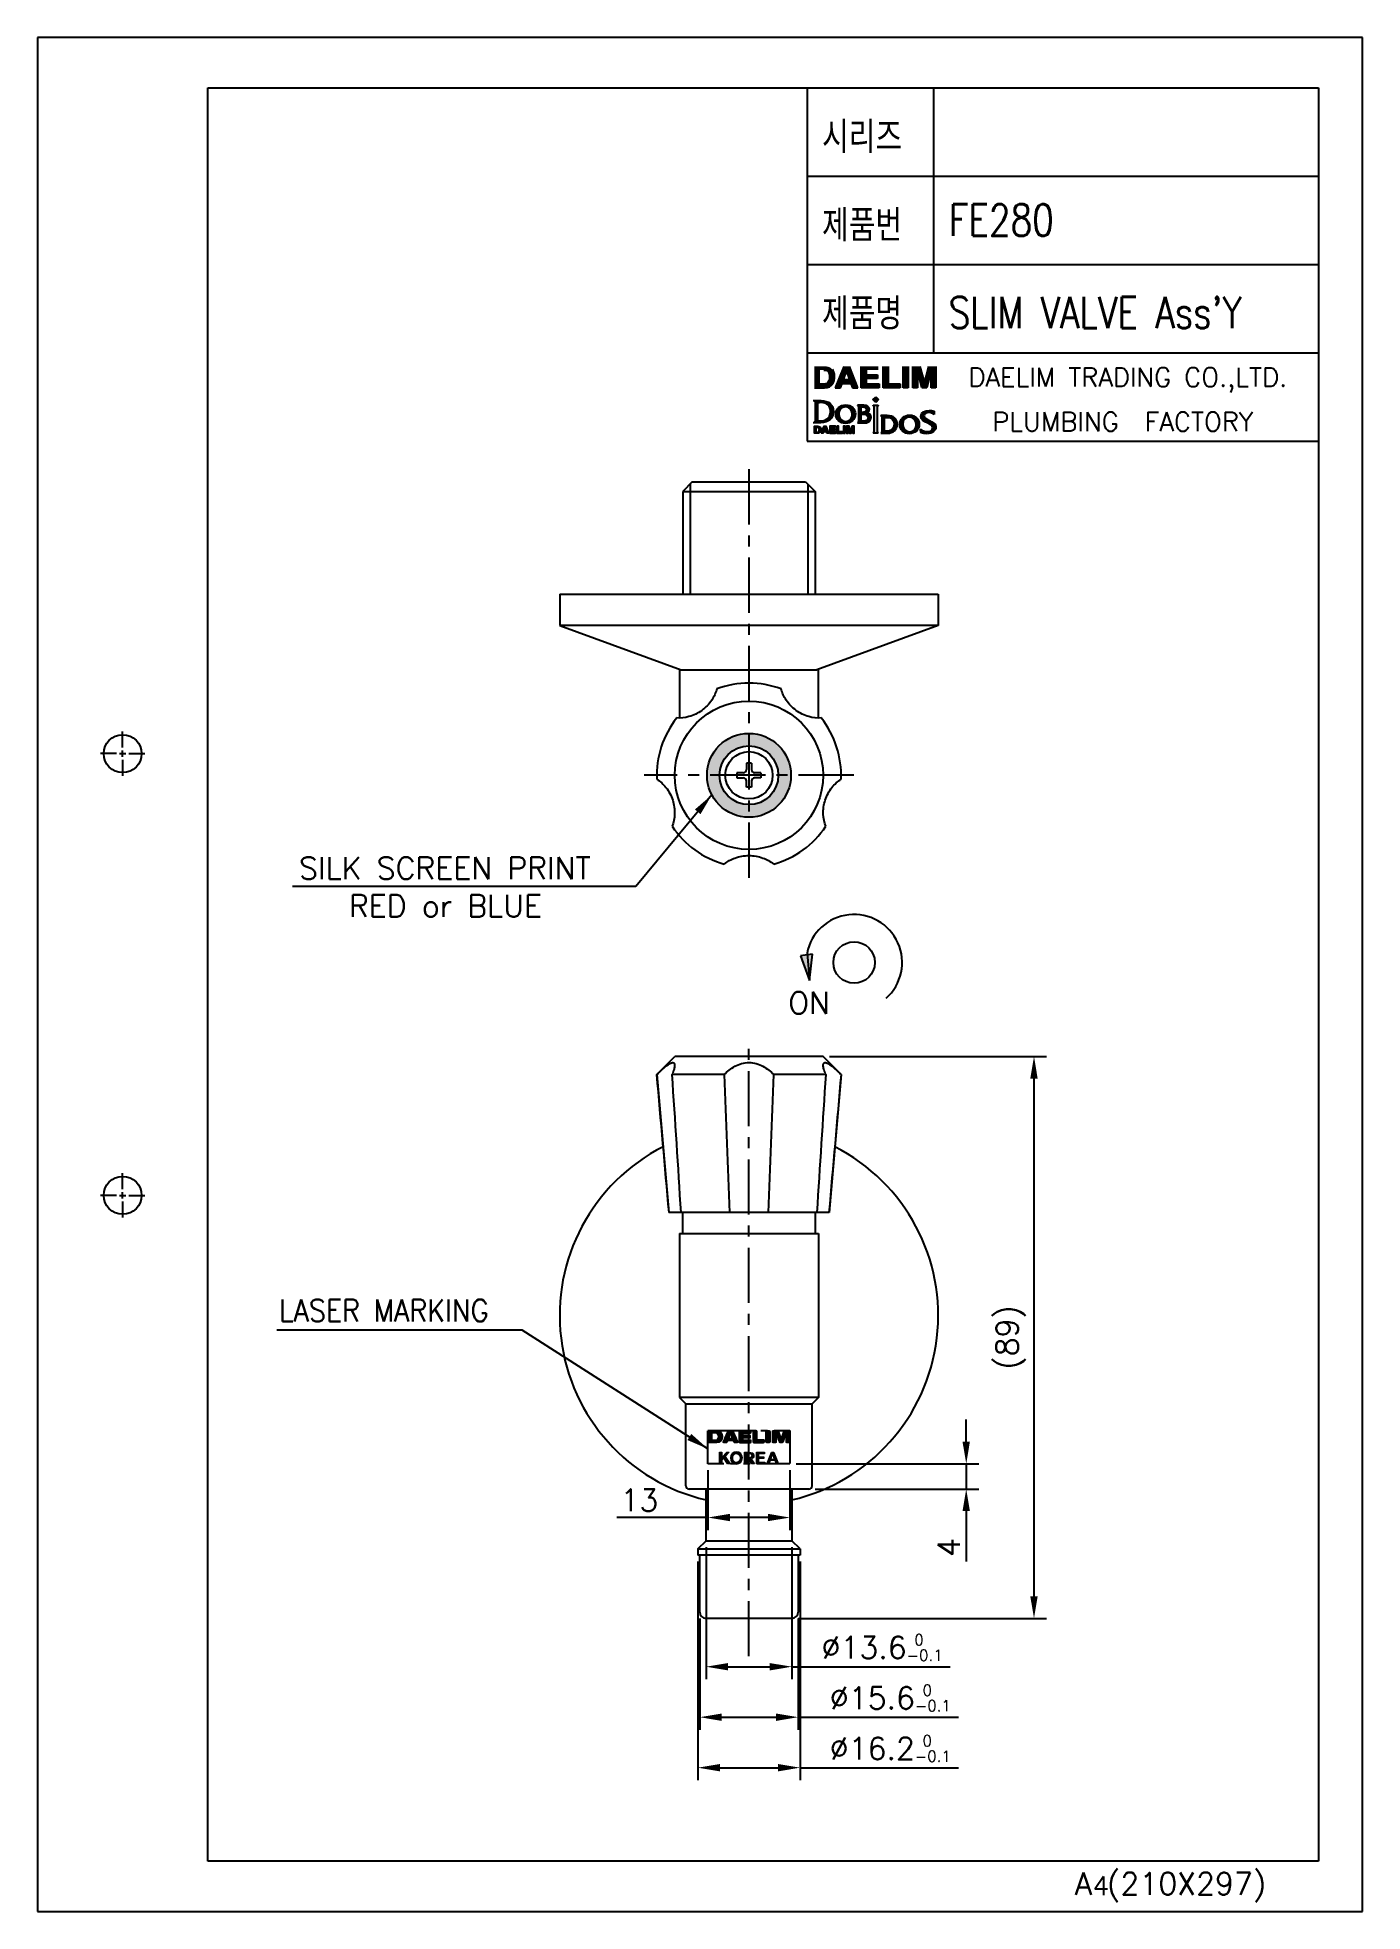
# Model space of a CAD drawing. Extents: x -4001 to -3791, y -4337 to -4040.
import ezdxf
from ezdxf.enums import TextEntityAlignment as Align

# ---------------------------------------------------------------- set-up
doc = ezdxf.new("R2010")
doc.units = 0
doc.header["$LTSCALE"] = 7
doc.linetypes.add('CENTER', pattern=[2, 1.25, -0.25, 0.25, -0.25])
doc.linetypes.add('PHANTOM', pattern=[2.5, 1.25, -0.25, 0.25, -0.25, 0.25, -0.25])
doc.layers.get('0').update_dxf_attribs({"color": 2, "linetype": 'CONTINUOUS'})
doc.layers.get('Defpoints').update_dxf_attribs({"linetype": 'CONTINUOUS'})
for name, color, linetype in [('CL', 1, 'CENTER'), ('D', 2, 'CONTINUOUS'), ('DIM', 2, 'CONTINUOUS'), ('DWG', 7, 'CONTINUOUS'), ('HANDLE_R1_DXF_CONTINUOUS_LINE', 7, 'CONTINUOUS'), ('PH', 3, 'PHANTOM'), ('PRT0005_DXF_CONTINUOUS_LINE', 7, 'CONTINUOUS'), ('TXT', 4, 'CONTINUOUS')]:
    doc.layers.add(name, color=color, linetype=linetype)
doc.layers.add('Layer 2', color=7, linetype='CONTINUOUS', lineweight=0)
doc.styles.add('DD', font='romans', dxfattribs={"bigfont": 'GHS.shx'})
doc.styles.add('GHS', font='ROMANS.shx', dxfattribs={"bigfont": 'GHS.shx'})
doc.dimstyles.new('CWC', dxfattribs={"dimscale": 0, "dimtxt": 3.5, "dimasz": 3.5, "dimexe": 2, "dimexo": 1, "dimgap": 1, "dimtad": 1, "dimdec": 4, "dimdsep": 46, "dimtxsty": 'DD', "dimcen": 3, "dimclrd": 2, "dimclre": 2, "dimclrt": 2, "dimadec": 3, "dimazin": 2, "dimtfac": 1, "dimtdec": 4, "dimtmove": 0, "dimatfit": 3, "dimfxl": 1, "dimtvp": 1, "dimtolj": 1, "dimtzin": 0, "dimlwd": -1, "dimlwe": -1, "dimarcsym": 0})

msp = doc.modelspace()

# ---------------------------------------------------------------- texts
at = {"color": 7, "linetype": 'Continuous', "style": 'GHS'}
msp.add_text('PLUMBING  FACTORY', height=3, dxfattribs=at).set_placement((-3829.36421, -4100.56188), align=Align.MIDDLE)
at = {"color": 7, "style": 'GHS'}
msp.add_text('A (210X297)', height=3.5, dxfattribs=at).set_placement((-3836.94754, -4334.00166))
at = {"layer": 'D', "style": 'GHS', "width": 0.8}
for s, p in [('시리즈', (-3877.0357, -4057.97178)), ('제품번', (-3877.0357, -4071.97178)), ('FE280', (-3856.91759, -4071.10512)), ('제품명', (-3877.0357, -4085.97178)), ("SLIM VALVE Ass'Y", (-3856.9605, -4085.74515))]:
    msp.add_text(s, height=5, dxfattribs=at).set_placement(p)
at = {"layer": 'D', "style": 'GHS'}
for s, p in [('SILK SCREEN PRINT', (-3959.90893, -4173.05659)), ('RED or BLUE', (-3952.01045, -4179.04801))]:
    msp.add_text(s, height=3.5, dxfattribs=at).set_placement(p)
at = {"layer": 'DIM', "style": 'GHS', "width": 0.9}
msp.add_text('LASER MARKING', height=3.5, dxfattribs=at).set_placement((-3963.08584, -4243.14836))
at = {"layer": 'DWG', "style": 'GHS'}
for s, height, p in [('ON', 3.5, (-3882.38442, -4194.41788)), ('4', 3, (-3834.11517, -4334.09813))]:
    msp.add_text(s, height=height, dxfattribs=at).set_placement(p)
at = {"layer": 'TXT', "linetype": 'Continuous', "style": 'GHS'}
msp.add_text('DAELIM TRADING CO.,LTD.', height=3, dxfattribs=at).set_placement((-3828.57185, -4093.95391), align=Align.MIDDLE)

# ---------------------------------------------------------------- blocks, each defined once
blk = doc.blocks.new('BORDER')
for p, q in [((1, 1), (0, 1)), ((0, 1), (0, 0)), ((1, 0), (1, 1)), ((0, 0), (1, 0))]:
    blk.add_line(p, q)
blk = doc.blocks.new('*D2')
at = {"layer": 'Defpoints', "color": 0, "transparency": 16777216}
for p in [(-3882.12, -4265.71), (-3879.12, -4269.71), (-3854.18, -4269.71)]:
    blk.add_point(p, dxfattribs=at)
at = {"layer": 'DWG', "color": 2, "transparency": 16777216}
for p, q in [((-3854.18, -4262.21), (-3854.18, -4258.71)), ((-3881.12, -4265.71), (-3852.18, -4265.71)), ((-3854.18, -4265.71), (-3854.18, -4269.71)), ((-3878.12, -4269.71), (-3852.18, -4269.71)), ((-3854.18, -4273.21), (-3854.18, -4281.21))]:
    blk.add_line(p, q, dxfattribs=at)
for points in [[(-3854.77, -4262.21), (-3853.6, -4262.21), (-3854.18, -4265.71)], [(-3854.77, -4273.21), (-3853.6, -4273.21), (-3854.18, -4269.71)]]:
    blk.add_solid(points, dxfattribs=at)
at = {"layer": 'DWG', "color": 2, "transparency": 16777216, "insert": (-3856.93, -4278.96), "char_height": 3.5, "attachment_point": 5, "rotation": 90, "style": 'DD'}
blk.add_mtext('\\A1;4', dxfattribs=at)
blk = doc.blocks.new('*D7')
at = {"layer": 'Defpoints', "color": 0, "transparency": 16777216}
for p in [(-3876.87, -4201.16), (-3843.44, -4201.16), (-3881.82, -4290.21)]:
    blk.add_point(p, dxfattribs=at)
at = {"layer": 'DWG', "color": 2, "transparency": 16777216}
for p, q in [((-3875.87, -4201.16), (-3841.44, -4201.16)), ((-3843.44, -4286.71), (-3843.44, -4204.66)), ((-3880.82, -4290.21), (-3841.44, -4290.21))]:
    blk.add_line(p, q, dxfattribs=at)
for points in [[(-3844.03, -4204.66), (-3842.86, -4204.66), (-3843.44, -4201.16)], [(-3844.03, -4286.71), (-3842.86, -4286.71), (-3843.44, -4290.21)]]:
    blk.add_solid(points, dxfattribs=at)
at = {"layer": 'DWG', "color": 2, "transparency": 16777216, "insert": (-3847.11, -4245.69), "char_height": 3.5, "attachment_point": 5, "rotation": 90, "style": 'DD'}
blk.add_mtext('\\A1;(89)', dxfattribs=at)
blk = doc.blocks.new('*D3')
at = {"layer": 'Defpoints', "color": 0, "transparency": 16777216}
for p in [(-3896.42, -4289.21), (-3880.82, -4289.21), (-3880.82, -4305.87)]:
    blk.add_point(p, dxfattribs=at)
at = {"layer": 'DWG', "color": 2, "transparency": 16777216}
for p, q in [((-3896.42, -4290.21), (-3896.42, -4307.87)), ((-3880.82, -4290.21), (-3880.82, -4307.87)), ((-3892.92, -4305.87), (-3884.32, -4305.87)), ((-3880.82, -4305.87), (-3855.41, -4305.87))]:
    blk.add_line(p, q, dxfattribs=at)
for points in [[(-3892.92, -4305.29), (-3892.92, -4306.46), (-3896.42, -4305.87)], [(-3884.32, -4305.29), (-3884.32, -4306.46), (-3880.82, -4305.87)]]:
    blk.add_solid(points, dxfattribs=at)
at = {"layer": 'DWG', "color": 2, "transparency": 16777216, "insert": (-3866.21, -4302.83), "char_height": 3.5, "attachment_point": 5, "style": 'DD'}
blk.add_mtext('\\A1;%%C15.6{\\H0.5x;\\S 0^ -0.1;}', dxfattribs=at)
blk = doc.blocks.new('*D4')
at = {"layer": 'Defpoints', "color": 0, "transparency": 16777216}
for p in [(-3895.42, -4277.91), (-3881.82, -4277.91), (-3881.82, -4297.87)]:
    blk.add_point(p, dxfattribs=at)
at = {"layer": 'DWG', "color": 2, "transparency": 16777216}
for p, q in [((-3895.42, -4278.91), (-3895.42, -4299.87)), ((-3881.82, -4278.91), (-3881.82, -4299.87)), ((-3891.92, -4297.87), (-3885.32, -4297.87)), ((-3881.82, -4297.87), (-3856.73, -4297.87))]:
    blk.add_line(p, q, dxfattribs=at)
for points in [[(-3891.92, -4297.29), (-3891.92, -4298.46), (-3895.42, -4297.87)], [(-3885.32, -4297.29), (-3885.32, -4298.46), (-3881.82, -4297.87)]]:
    blk.add_solid(points, dxfattribs=at)
at = {"layer": 'DWG', "color": 2, "transparency": 16777216, "insert": (-3867.52, -4294.83), "char_height": 3.5, "attachment_point": 5, "style": 'DD'}
blk.add_mtext('\\A1;%%C13.6{\\H0.5x;\\S 0^ -0.1;}', dxfattribs=at)
blk = doc.blocks.new('*D5')
at = {"layer": 'Defpoints', "color": 0, "transparency": 16777216}
for p in [(-3896.72, -4280.21), (-3880.52, -4280.21), (-3880.52, -4313.87)]:
    blk.add_point(p, dxfattribs=at)
at = {"layer": 'DWG', "color": 2, "transparency": 16777216}
for p, q in [((-3896.72, -4281.21), (-3896.72, -4315.87)), ((-3880.52, -4281.21), (-3880.52, -4315.87)), ((-3893.22, -4313.87), (-3884.02, -4313.87)), ((-3880.52, -4313.87), (-3855.43, -4313.87))]:
    blk.add_line(p, q, dxfattribs=at)
for points in [[(-3893.22, -4313.29), (-3893.22, -4314.46), (-3896.72, -4313.87)], [(-3884.02, -4313.29), (-3884.02, -4314.46), (-3880.52, -4313.87)]]:
    blk.add_solid(points, dxfattribs=at)
at = {"layer": 'DWG', "color": 2, "transparency": 16777216, "insert": (-3866.22, -4310.83), "char_height": 3.5, "attachment_point": 5, "style": 'DD'}
blk.add_mtext('\\A1;%%C16.2{\\H0.5x;\\S 0^ -0.1;}', dxfattribs=at)
blk = doc.blocks.new('*D6')
at = {"layer": 'Defpoints', "color": 0, "transparency": 16777216}
for p in [(-3895.12, -4265.71), (-3882.12, -4265.71), (-3882.12, -4274.23)]:
    blk.add_point(p, dxfattribs=at)
at = {"layer": 'DWG', "color": 2, "transparency": 16777216}
for p, q in [((-3895.12, -4266.71), (-3895.12, -4276.23)), ((-3882.12, -4266.71), (-3882.12, -4276.23)), ((-3895.12, -4274.23), (-3909.58, -4274.23)), ((-3885.62, -4274.23), (-3891.62, -4274.23))]:
    blk.add_line(p, q, dxfattribs=at)
for points in [[(-3891.62, -4273.64), (-3891.62, -4274.81), (-3895.12, -4274.23)], [(-3885.62, -4273.64), (-3885.62, -4274.81), (-3882.12, -4274.23)]]:
    blk.add_solid(points, dxfattribs=at)
at = {"layer": 'DWG', "color": 2, "transparency": 16777216, "insert": (-3906, -4271.48), "char_height": 3.5, "attachment_point": 5, "style": 'DD'}
blk.add_mtext('\\A1;13', dxfattribs=at)
blk = doc.blocks.new('fdf')
at = {"layer": 'Layer 2'}
h = blk.add_hatch(color=2, dxfattribs=at)
h.dxf.hatch_style = 2
edge = h.paths.add_edge_path()
edge.add_spline(control_points=[(-4472.35, -1417.17), (-4472.54, -1417.17), (-4472.73, -1417.17), (-4472.93, -1417.17), (-4472.93, -1416.82), (-4472.93, -1416.46), (-4472.93, -1416.11), (-4472.73, -1416.11), (-4472.54, -1416.11), (-4472.35, -1416.11), (-4472.08, -1416.11), (-4471.91, -1416.31), (-4471.91, -1416.64), (-4471.91, -1416.97), (-4472.08, -1417.17), (-4472.35, -1417.17)], knot_values=[0, 0, 0, 0, 1, 1, 1, 2, 2, 2, 3, 3, 3, 4, 4, 4, 5, 5, 5, 5], degree=3, periodic=0)
edge = h.paths.add_edge_path()
edge.add_spline(control_points=[(-4472.17, -1415.67), (-4472.59, -1415.67), (-4473.01, -1415.67), (-4473.43, -1415.67), (-4473.53, -1415.67), (-4473.57, -1415.71), (-4473.57, -1415.81), (-4473.57, -1416.36), (-4473.57, -1416.92), (-4473.57, -1417.47), (-4473.57, -1417.57), (-4473.53, -1417.61), (-4473.43, -1417.61), (-4473.01, -1417.61), (-4472.59, -1417.61), (-4472.17, -1417.61), (-4471.56, -1417.61), (-4471.25, -1417.26), (-4471.25, -1416.64), (-4471.25, -1416.01), (-4471.56, -1415.67), (-4472.17, -1415.67)], knot_values=[0, 0, 0, 0, 1, 1, 1, 2, 2, 2, 3, 3, 3, 4, 4, 4, 5, 5, 5, 6, 6, 6, 7, 7, 7, 7], degree=3, periodic=0)
h = blk.add_hatch(color=2, dxfattribs=at)
h.dxf.hatch_style = 2
edge = h.paths.add_edge_path()
edge.add_spline(control_points=[(-4470.27, -1416.89), (-4470.27, -1416.89), (-4470, -1416.16), (-4470, -1416.16), (-4470, -1416.16), (-4469.72, -1416.89), (-4469.72, -1416.89), (-4469.72, -1416.89), (-4470.27, -1416.89), (-4470.27, -1416.89)], knot_values=[0, 0, 0, 0, 1, 1, 1, 2, 2, 2, 3, 3, 3, 3], degree=3, periodic=0)
edge = h.paths.add_edge_path()
edge.add_spline(control_points=[(-4468.84, -1417.42), (-4469.08, -1416.86), (-4469.33, -1416.31), (-4469.57, -1415.75), (-4469.59, -1415.69), (-4469.63, -1415.67), (-4469.69, -1415.67), (-4469.9, -1415.67), (-4470.1, -1415.67), (-4470.3, -1415.67), (-4470.37, -1415.67), (-4470.4, -1415.69), (-4470.43, -1415.75), (-4470.67, -1416.31), (-4470.91, -1416.86), (-4471.15, -1417.42), (-4471.19, -1417.51), (-4471.13, -1417.61), (-4471.03, -1417.61), (-4470.9, -1417.61), (-4470.77, -1417.61), (-4470.64, -1417.61), (-4470.57, -1417.61), (-4470.53, -1417.58), (-4470.51, -1417.52), (-4470.48, -1417.44), (-4470.45, -1417.37), (-4470.43, -1417.3), (-4470.14, -1417.3), (-4469.85, -1417.3), (-4469.57, -1417.3), (-4469.54, -1417.37), (-4469.51, -1417.44), (-4469.48, -1417.52), (-4469.46, -1417.58), (-4469.43, -1417.61), (-4469.36, -1417.61), (-4469.23, -1417.61), (-4469.1, -1417.61), (-4468.96, -1417.61), (-4468.87, -1417.61), (-4468.8, -1417.51), (-4468.84, -1417.42)], knot_values=[0, 0, 0, 0, 1, 1, 1, 2, 2, 2, 3, 3, 3, 4, 4, 4, 5, 5, 5, 6, 6, 6, 7, 7, 7, 8, 8, 8, 9, 9, 9, 10, 10, 10, 11, 11, 11, 12, 12, 12, 13, 13, 13, 14, 14, 14, 14], degree=3, periodic=0)
h = blk.add_hatch(color=2, dxfattribs=at)
h.dxf.hatch_style = 2
edge = h.paths.add_edge_path()
edge.add_spline(control_points=[(-4468.65, -1415.81), (-4468.65, -1415.71), (-4468.61, -1415.67), (-4468.52, -1415.67), (-4467.96, -1415.67), (-4467.4, -1415.67), (-4466.85, -1415.67), (-4466.75, -1415.67), (-4466.71, -1415.71), (-4466.71, -1415.81), (-4466.71, -1415.86), (-4466.71, -1415.91), (-4466.71, -1415.96), (-4466.71, -1416.05), (-4466.75, -1416.09), (-4466.85, -1416.09), (-4467.23, -1416.09), (-4467.61, -1416.09), (-4468, -1416.09), (-4468, -1416.2), (-4468, -1416.31), (-4468, -1416.43), (-4467.65, -1416.43), (-4467.29, -1416.43), (-4466.94, -1416.43), (-4466.84, -1416.43), (-4466.8, -1416.47), (-4466.8, -1416.56), (-4466.8, -1416.61), (-4466.8, -1416.66), (-4466.8, -1416.72), (-4466.8, -1416.81), (-4466.84, -1416.85), (-4466.94, -1416.85), (-4467.29, -1416.85), (-4467.65, -1416.85), (-4468, -1416.85), (-4468, -1416.96), (-4468, -1417.07), (-4468, -1417.19), (-4467.61, -1417.19), (-4467.23, -1417.19), (-4466.85, -1417.19), (-4466.75, -1417.19), (-4466.71, -1417.22), (-4466.71, -1417.32), (-4466.71, -1417.37), (-4466.71, -1417.42), (-4466.71, -1417.47), (-4466.71, -1417.57), (-4466.75, -1417.61), (-4466.85, -1417.61), (-4467.4, -1417.61), (-4467.96, -1417.61), (-4468.52, -1417.61), (-4468.61, -1417.61), (-4468.65, -1417.57), (-4468.65, -1417.47), (-4468.65, -1416.92), (-4468.65, -1416.36), (-4468.65, -1415.81)], knot_values=[0, 0, 0, 0, 1, 1, 1, 2, 2, 2, 3, 3, 3, 4, 4, 4, 5, 5, 5, 6, 6, 6, 7, 7, 7, 8, 8, 8, 9, 9, 9, 10, 10, 10, 11, 11, 11, 12, 12, 12, 13, 13, 13, 14, 14, 14, 15, 15, 15, 16, 16, 16, 17, 17, 17, 18, 18, 18, 19, 19, 19, 20, 20, 20, 20], degree=3, periodic=0)
h = blk.add_hatch(color=2, dxfattribs=at)
h.dxf.hatch_style = 2
edge = h.paths.add_edge_path()
edge.add_spline(control_points=[(-4466.32, -1417.61), (-4466.42, -1417.61), (-4466.46, -1417.57), (-4466.46, -1417.47), (-4466.46, -1416.92), (-4466.46, -1416.36), (-4466.46, -1415.81), (-4466.46, -1415.71), (-4466.42, -1415.67), (-4466.32, -1415.67), (-4466.19, -1415.67), (-4466.06, -1415.67), (-4465.92, -1415.67), (-4465.83, -1415.67), (-4465.79, -1415.71), (-4465.79, -1415.81), (-4465.79, -1416.25), (-4465.79, -1416.69), (-4465.79, -1417.13), (-4465.44, -1417.13), (-4465.09, -1417.13), (-4464.75, -1417.13), (-4464.65, -1417.13), (-4464.61, -1417.17), (-4464.61, -1417.27), (-4464.61, -1417.34), (-4464.61, -1417.4), (-4464.61, -1417.47), (-4464.61, -1417.57), (-4464.65, -1417.61), (-4464.75, -1417.61), (-4465.27, -1417.61), (-4465.8, -1417.61), (-4466.32, -1417.61)], knot_values=[0, 0, 0, 0, 1, 1, 1, 2, 2, 2, 3, 3, 3, 4, 4, 4, 5, 5, 5, 6, 6, 6, 7, 7, 7, 8, 8, 8, 9, 9, 9, 10, 10, 10, 11, 11, 11, 11], degree=3, periodic=0)
h = blk.add_hatch(color=2, dxfattribs=at)
h.dxf.hatch_style = 2
edge = h.paths.add_edge_path()
edge.add_spline(control_points=[(-4463.85, -1417.61), (-4463.76, -1417.61), (-4463.72, -1417.57), (-4463.72, -1417.47), (-4463.72, -1416.92), (-4463.72, -1416.36), (-4463.72, -1415.81), (-4463.72, -1415.71), (-4463.76, -1415.67), (-4463.85, -1415.67), (-4463.99, -1415.67), (-4464.12, -1415.67), (-4464.25, -1415.67), (-4464.34, -1415.67), (-4464.38, -1415.71), (-4464.38, -1415.81), (-4464.38, -1416.36), (-4464.38, -1416.92), (-4464.38, -1417.47), (-4464.38, -1417.57), (-4464.34, -1417.61), (-4464.25, -1417.61), (-4464.12, -1417.61), (-4463.99, -1417.61), (-4463.85, -1417.61)], knot_values=[0, 0, 0, 0, 1, 1, 1, 2, 2, 2, 3, 3, 3, 4, 4, 4, 5, 5, 5, 6, 6, 6, 7, 7, 7, 8, 8, 8, 8], degree=3, periodic=0)
h = blk.add_hatch(color=2, dxfattribs=at)
h.dxf.hatch_style = 2
edge = h.paths.add_edge_path()
edge.add_spline(control_points=[(-4461.96, -1417.61), (-4461.9, -1417.61), (-4461.85, -1417.61), (-4461.79, -1417.61), (-4461.72, -1417.61), (-4461.69, -1417.58), (-4461.67, -1417.52), (-4461.5, -1417.07), (-4461.34, -1416.62), (-4461.18, -1416.17), (-4461.18, -1416.61), (-4461.18, -1417.04), (-4461.18, -1417.47), (-4461.18, -1417.57), (-4461.14, -1417.61), (-4461.05, -1417.61), (-4460.93, -1417.61), (-4460.82, -1417.61), (-4460.7, -1417.61), (-4460.61, -1417.61), (-4460.57, -1417.57), (-4460.57, -1417.47), (-4460.57, -1416.92), (-4460.57, -1416.36), (-4460.57, -1415.81), (-4460.57, -1415.71), (-4460.61, -1415.67), (-4460.7, -1415.67), (-4460.94, -1415.67), (-4461.18, -1415.67), (-4461.42, -1415.67), (-4461.49, -1415.67), (-4461.52, -1415.7), (-4461.54, -1415.76), (-4461.68, -1416.14), (-4461.82, -1416.53), (-4461.96, -1416.91), (-4462.1, -1416.53), (-4462.24, -1416.14), (-4462.37, -1415.76), (-4462.4, -1415.7), (-4462.43, -1415.67), (-4462.5, -1415.67), (-4462.74, -1415.67), (-4462.98, -1415.67), (-4463.22, -1415.67), (-4463.31, -1415.67), (-4463.35, -1415.71), (-4463.35, -1415.81), (-4463.35, -1416.36), (-4463.35, -1416.92), (-4463.35, -1417.47), (-4463.35, -1417.57), (-4463.31, -1417.61), (-4463.22, -1417.61), (-4463.1, -1417.61), (-4462.99, -1417.61), (-4462.87, -1417.61), (-4462.78, -1417.61), (-4462.74, -1417.57), (-4462.74, -1417.47), (-4462.74, -1417.04), (-4462.74, -1416.61), (-4462.74, -1416.17), (-4462.58, -1416.62), (-4462.41, -1417.07), (-4462.25, -1417.52), (-4462.23, -1417.58), (-4462.19, -1417.61), (-4462.13, -1417.61), (-4462.07, -1417.61), (-4462.02, -1417.61), (-4461.96, -1417.61)], knot_values=[0, 0, 0, 0, 1, 1, 1, 2, 2, 2, 3, 3, 3, 4, 4, 4, 5, 5, 5, 6, 6, 6, 7, 7, 7, 8, 8, 8, 9, 9, 9, 10, 10, 10, 11, 11, 11, 12, 12, 12, 13, 13, 13, 14, 14, 14, 15, 15, 15, 16, 16, 16, 17, 17, 17, 18, 18, 18, 19, 19, 19, 20, 20, 20, 21, 21, 21, 22, 22, 22, 23, 23, 23, 24, 24, 24, 24], degree=3, periodic=0)
h = blk.add_hatch(color=2, dxfattribs=at)
h.dxf.hatch_style = 2
edge = h.paths.add_edge_path()
edge.add_spline(control_points=[(-4471.74, -1419.1), (-4471.74, -1419.1), (-4471.39, -1419.1), (-4471.39, -1419.1), (-4471.39, -1419.1), (-4471.39, -1419.97), (-4471.39, -1419.97), (-4471.39, -1419.97), (-4471.38, -1419.97), (-4471.38, -1419.97), (-4471.38, -1419.97), (-4470.56, -1419.1), (-4470.56, -1419.1), (-4470.56, -1419.1), (-4470.18, -1419.1), (-4470.18, -1419.1), (-4470.18, -1419.1), (-4470.85, -1419.81), (-4470.85, -1419.81), (-4470.85, -1419.81), (-4470.06, -1420.94), (-4470.06, -1420.94), (-4470.06, -1420.94), (-4470.45, -1420.94), (-4470.45, -1420.94), (-4470.45, -1420.94), (-4471.06, -1420.04), (-4471.06, -1420.04), (-4471.06, -1420.04), (-4471.39, -1420.39), (-4471.39, -1420.39), (-4471.39, -1420.39), (-4471.39, -1420.94), (-4471.39, -1420.94), (-4471.39, -1420.94), (-4471.74, -1420.94), (-4471.74, -1420.94), (-4471.74, -1420.94), (-4471.74, -1419.1), (-4471.74, -1419.1)], knot_values=[0, 0, 0, 0, 1, 1, 1, 2, 2, 2, 3, 3, 3, 4, 4, 4, 5, 5, 5, 6, 6, 6, 7, 7, 7, 8, 8, 8, 9, 9, 9, 10, 10, 10, 11, 11, 11, 12, 12, 12, 13, 13, 13, 13], degree=3, periodic=0)
h = blk.add_hatch(color=2, dxfattribs=at)
h.dxf.hatch_style = 2
edge = h.paths.add_edge_path()
edge.add_spline(control_points=[(-4468.46, -1420.01), (-4468.46, -1419.58), (-4468.7, -1419.31), (-4469.06, -1419.31), (-4469.42, -1419.31), (-4469.65, -1419.58), (-4469.65, -1420.01), (-4469.65, -1420.45), (-4469.42, -1420.72), (-4469.06, -1420.72), (-4468.7, -1420.72), (-4468.46, -1420.45), (-4468.46, -1420.01)], knot_values=[0, 0, 0, 0, 1, 1, 1, 2, 2, 2, 3, 3, 3, 4, 4, 4, 4], degree=3, periodic=0)
edge = h.paths.add_edge_path()
edge.add_spline(control_points=[(-4470, -1420.01), (-4470, -1419.42), (-4469.61, -1419.06), (-4469.06, -1419.06), (-4468.5, -1419.06), (-4468.11, -1419.42), (-4468.11, -1420.01), (-4468.11, -1420.61), (-4468.5, -1420.98), (-4469.06, -1420.98), (-4469.61, -1420.98), (-4470, -1420.61), (-4470, -1420.01)], knot_values=[0, 0, 0, 0, 1, 1, 1, 2, 2, 2, 3, 3, 3, 4, 4, 4, 4], degree=3, periodic=0)
h = blk.add_hatch(color=2, dxfattribs=at)
h.dxf.hatch_style = 2
edge = h.paths.add_edge_path()
edge.add_spline(control_points=[(-4467.43, -1419.97), (-4467.43, -1419.97), (-4467.1, -1419.97), (-4467.1, -1419.97), (-4466.79, -1419.97), (-4466.62, -1419.85), (-4466.62, -1419.63), (-4466.62, -1419.41), (-4466.79, -1419.33), (-4467.1, -1419.33), (-4467.1, -1419.33), (-4467.43, -1419.33), (-4467.43, -1419.33), (-4467.43, -1419.33), (-4467.43, -1419.97), (-4467.43, -1419.97)], knot_values=[0, 0, 0, 0, 1, 1, 1, 2, 2, 2, 3, 3, 3, 4, 4, 4, 5, 5, 5, 5], degree=3, periodic=0)
edge = h.paths.add_edge_path()
edge.add_spline(control_points=[(-4466.59, -1420.94), (-4466.59, -1420.94), (-4467.08, -1420.2), (-4467.08, -1420.2), (-4467.08, -1420.2), (-4467.43, -1420.2), (-4467.43, -1420.2), (-4467.43, -1420.2), (-4467.43, -1420.94), (-4467.43, -1420.94), (-4467.43, -1420.94), (-4467.78, -1420.94), (-4467.78, -1420.94), (-4467.78, -1420.94), (-4467.78, -1419.1), (-4467.78, -1419.1), (-4467.78, -1419.1), (-4467.06, -1419.1), (-4467.06, -1419.1), (-4466.61, -1419.1), (-4466.28, -1419.23), (-4466.28, -1419.63), (-4466.28, -1419.92), (-4466.46, -1420.09), (-4466.73, -1420.16), (-4466.73, -1420.16), (-4466.2, -1420.94), (-4466.2, -1420.94), (-4466.2, -1420.94), (-4466.59, -1420.94), (-4466.59, -1420.94)], knot_values=[0, 0, 0, 0, 1, 1, 1, 2, 2, 2, 3, 3, 3, 4, 4, 4, 5, 5, 5, 6, 6, 6, 7, 7, 7, 8, 8, 8, 9, 9, 9, 10, 10, 10, 10], degree=3, periodic=0)
h = blk.add_hatch(color=2, dxfattribs=at)
h.dxf.hatch_style = 2
edge = h.paths.add_edge_path()
edge.add_spline(control_points=[(-4465.88, -1419.1), (-4465.88, -1419.1), (-4464.59, -1419.1), (-4464.59, -1419.1), (-4464.59, -1419.1), (-4464.59, -1419.34), (-4464.59, -1419.34), (-4464.59, -1419.34), (-4465.53, -1419.34), (-4465.53, -1419.34), (-4465.53, -1419.34), (-4465.53, -1419.85), (-4465.53, -1419.85), (-4465.53, -1419.85), (-4464.73, -1419.85), (-4464.73, -1419.85), (-4464.73, -1419.85), (-4464.73, -1420.1), (-4464.73, -1420.1), (-4464.73, -1420.1), (-4465.53, -1420.1), (-4465.53, -1420.1), (-4465.53, -1420.1), (-4465.53, -1420.7), (-4465.53, -1420.7), (-4465.53, -1420.7), (-4464.56, -1420.7), (-4464.56, -1420.7), (-4464.56, -1420.7), (-4464.56, -1420.94), (-4464.56, -1420.94), (-4464.56, -1420.94), (-4465.88, -1420.94), (-4465.88, -1420.94), (-4465.88, -1420.94), (-4465.88, -1419.1), (-4465.88, -1419.1)], knot_values=[0, 0, 0, 0, 1, 1, 1, 2, 2, 2, 3, 3, 3, 4, 4, 4, 5, 5, 5, 6, 6, 6, 7, 7, 7, 8, 8, 8, 9, 9, 9, 10, 10, 10, 11, 11, 11, 12, 12, 12, 12], degree=3, periodic=0)
h = blk.add_hatch(color=2, dxfattribs=at)
h.dxf.hatch_style = 2
edge = h.paths.add_edge_path()
edge.add_spline(control_points=[(-4463.03, -1420.19), (-4463.03, -1420.19), (-4463.11, -1419.94), (-4463.11, -1419.94), (-4463.19, -1419.74), (-4463.25, -1419.53), (-4463.32, -1419.32), (-4463.32, -1419.32), (-4463.33, -1419.32), (-4463.33, -1419.32), (-4463.39, -1419.54), (-4463.46, -1419.74), (-4463.53, -1419.94), (-4463.53, -1419.94), (-4463.62, -1420.19), (-4463.62, -1420.19), (-4463.62, -1420.19), (-4463.03, -1420.19), (-4463.03, -1420.19)], knot_values=[0, 0, 0, 0, 1, 1, 1, 2, 2, 2, 3, 3, 3, 4, 4, 4, 5, 5, 5, 6, 6, 6, 6], degree=3, periodic=0)
edge = h.paths.add_edge_path()
edge.add_spline(control_points=[(-4462.94, -1420.42), (-4462.94, -1420.42), (-4463.7, -1420.42), (-4463.7, -1420.42), (-4463.7, -1420.42), (-4463.89, -1420.94), (-4463.89, -1420.94), (-4463.89, -1420.94), (-4464.24, -1420.94), (-4464.24, -1420.94), (-4464.24, -1420.94), (-4463.52, -1419.1), (-4463.52, -1419.1), (-4463.52, -1419.1), (-4463.12, -1419.1), (-4463.12, -1419.1), (-4463.12, -1419.1), (-4462.4, -1420.94), (-4462.4, -1420.94), (-4462.4, -1420.94), (-4462.76, -1420.94), (-4462.76, -1420.94), (-4462.76, -1420.94), (-4462.94, -1420.42), (-4462.94, -1420.42)], knot_values=[0, 0, 0, 0, 1, 1, 1, 2, 2, 2, 3, 3, 3, 4, 4, 4, 5, 5, 5, 6, 6, 6, 7, 7, 7, 8, 8, 8, 8], degree=3, periodic=0)
for points, knots in [([(-4472.17, -1415.67), (-4472.59, -1415.67), (-4473.01, -1415.67), (-4473.43, -1415.67), (-4473.53, -1415.67), (-4473.57, -1415.71), (-4473.57, -1415.81), (-4473.57, -1416.36), (-4473.57, -1416.92), (-4473.57, -1417.47), (-4473.57, -1417.57), (-4473.53, -1417.61), (-4473.43, -1417.61), (-4473.01, -1417.61), (-4472.59, -1417.61), (-4472.17, -1417.61), (-4471.56, -1417.61), (-4471.25, -1417.26), (-4471.25, -1416.64), (-4471.25, -1416.01), (-4471.56, -1415.67), (-4472.17, -1415.67)], [0, 0, 0, 0, 1, 1, 1, 2, 2, 2, 3, 3, 3, 4, 4, 4, 5, 5, 5, 6, 6, 6, 7, 7, 7, 7]), ([(-4472.35, -1417.17), (-4472.54, -1417.17), (-4472.73, -1417.17), (-4472.93, -1417.17), (-4472.93, -1416.82), (-4472.93, -1416.46), (-4472.93, -1416.11), (-4472.73, -1416.11), (-4472.54, -1416.11), (-4472.35, -1416.11), (-4472.08, -1416.11), (-4471.91, -1416.31), (-4471.91, -1416.64), (-4471.91, -1416.97), (-4472.08, -1417.17), (-4472.35, -1417.17)], [0, 0, 0, 0, 1, 1, 1, 2, 2, 2, 3, 3, 3, 4, 4, 4, 5, 5, 5, 5]), ([(-4468.84, -1417.42), (-4469.08, -1416.86), (-4469.33, -1416.31), (-4469.57, -1415.75), (-4469.59, -1415.69), (-4469.63, -1415.67), (-4469.69, -1415.67), (-4469.9, -1415.67), (-4470.1, -1415.67), (-4470.3, -1415.67), (-4470.37, -1415.67), (-4470.4, -1415.69), (-4470.43, -1415.75), (-4470.67, -1416.31), (-4470.91, -1416.86), (-4471.15, -1417.42), (-4471.19, -1417.51), (-4471.13, -1417.61), (-4471.03, -1417.61), (-4470.9, -1417.61), (-4470.77, -1417.61), (-4470.64, -1417.61), (-4470.57, -1417.61), (-4470.53, -1417.58), (-4470.51, -1417.52), (-4470.48, -1417.44), (-4470.45, -1417.37), (-4470.43, -1417.3), (-4470.14, -1417.3), (-4469.85, -1417.3), (-4469.57, -1417.3), (-4469.54, -1417.37), (-4469.51, -1417.44), (-4469.48, -1417.52), (-4469.46, -1417.58), (-4469.43, -1417.61), (-4469.36, -1417.61), (-4469.23, -1417.61), (-4469.1, -1417.61), (-4468.96, -1417.61), (-4468.87, -1417.61), (-4468.8, -1417.51), (-4468.84, -1417.42)], [0, 0, 0, 0, 1, 1, 1, 2, 2, 2, 3, 3, 3, 4, 4, 4, 5, 5, 5, 6, 6, 6, 7, 7, 7, 8, 8, 8, 9, 9, 9, 10, 10, 10, 11, 11, 11, 12, 12, 12, 13, 13, 13, 14, 14, 14, 14]), ([(-4470.27, -1416.89), (-4470.27, -1416.89), (-4470, -1416.16), (-4470, -1416.16), (-4470, -1416.16), (-4469.72, -1416.89), (-4469.72, -1416.89), (-4469.72, -1416.89), (-4470.27, -1416.89), (-4470.27, -1416.89)], [0, 0, 0, 0, 1, 1, 1, 2, 2, 2, 3, 3, 3, 3]), ([(-4468.65, -1415.81), (-4468.65, -1415.71), (-4468.61, -1415.67), (-4468.52, -1415.67), (-4467.96, -1415.67), (-4467.4, -1415.67), (-4466.85, -1415.67), (-4466.75, -1415.67), (-4466.71, -1415.71), (-4466.71, -1415.81), (-4466.71, -1415.86), (-4466.71, -1415.91), (-4466.71, -1415.96), (-4466.71, -1416.05), (-4466.75, -1416.09), (-4466.85, -1416.09), (-4467.23, -1416.09), (-4467.61, -1416.09), (-4468, -1416.09), (-4468, -1416.2), (-4468, -1416.31), (-4468, -1416.43), (-4467.65, -1416.43), (-4467.29, -1416.43), (-4466.94, -1416.43), (-4466.84, -1416.43), (-4466.8, -1416.47), (-4466.8, -1416.56), (-4466.8, -1416.61), (-4466.8, -1416.66), (-4466.8, -1416.72), (-4466.8, -1416.81), (-4466.84, -1416.85), (-4466.94, -1416.85), (-4467.29, -1416.85), (-4467.65, -1416.85), (-4468, -1416.85), (-4468, -1416.96), (-4468, -1417.07), (-4468, -1417.19), (-4467.61, -1417.19), (-4467.23, -1417.19), (-4466.85, -1417.19), (-4466.75, -1417.19), (-4466.71, -1417.22), (-4466.71, -1417.32), (-4466.71, -1417.37), (-4466.71, -1417.42), (-4466.71, -1417.47), (-4466.71, -1417.57), (-4466.75, -1417.61), (-4466.85, -1417.61), (-4467.4, -1417.61), (-4467.96, -1417.61), (-4468.52, -1417.61), (-4468.61, -1417.61), (-4468.65, -1417.57), (-4468.65, -1417.47), (-4468.65, -1416.92), (-4468.65, -1416.36), (-4468.65, -1415.81)], [0, 0, 0, 0, 1, 1, 1, 2, 2, 2, 3, 3, 3, 4, 4, 4, 5, 5, 5, 6, 6, 6, 7, 7, 7, 8, 8, 8, 9, 9, 9, 10, 10, 10, 11, 11, 11, 12, 12, 12, 13, 13, 13, 14, 14, 14, 15, 15, 15, 16, 16, 16, 17, 17, 17, 18, 18, 18, 19, 19, 19, 20, 20, 20, 20]), ([(-4466.32, -1417.61), (-4466.42, -1417.61), (-4466.46, -1417.57), (-4466.46, -1417.47), (-4466.46, -1416.92), (-4466.46, -1416.36), (-4466.46, -1415.81), (-4466.46, -1415.71), (-4466.42, -1415.67), (-4466.32, -1415.67), (-4466.19, -1415.67), (-4466.06, -1415.67), (-4465.92, -1415.67), (-4465.83, -1415.67), (-4465.79, -1415.71), (-4465.79, -1415.81), (-4465.79, -1416.25), (-4465.79, -1416.69), (-4465.79, -1417.13), (-4465.44, -1417.13), (-4465.09, -1417.13), (-4464.75, -1417.13), (-4464.65, -1417.13), (-4464.61, -1417.17), (-4464.61, -1417.27), (-4464.61, -1417.34), (-4464.61, -1417.4), (-4464.61, -1417.47), (-4464.61, -1417.57), (-4464.65, -1417.61), (-4464.75, -1417.61), (-4465.27, -1417.61), (-4465.8, -1417.61), (-4466.32, -1417.61)], [0, 0, 0, 0, 1, 1, 1, 2, 2, 2, 3, 3, 3, 4, 4, 4, 5, 5, 5, 6, 6, 6, 7, 7, 7, 8, 8, 8, 9, 9, 9, 10, 10, 10, 11, 11, 11, 11]), ([(-4463.85, -1417.61), (-4463.76, -1417.61), (-4463.72, -1417.57), (-4463.72, -1417.47), (-4463.72, -1416.92), (-4463.72, -1416.36), (-4463.72, -1415.81), (-4463.72, -1415.71), (-4463.76, -1415.67), (-4463.85, -1415.67), (-4463.99, -1415.67), (-4464.12, -1415.67), (-4464.25, -1415.67), (-4464.34, -1415.67), (-4464.38, -1415.71), (-4464.38, -1415.81), (-4464.38, -1416.36), (-4464.38, -1416.92), (-4464.38, -1417.47), (-4464.38, -1417.57), (-4464.34, -1417.61), (-4464.25, -1417.61), (-4464.12, -1417.61), (-4463.99, -1417.61), (-4463.85, -1417.61)], [0, 0, 0, 0, 1, 1, 1, 2, 2, 2, 3, 3, 3, 4, 4, 4, 5, 5, 5, 6, 6, 6, 7, 7, 7, 8, 8, 8, 8]), ([(-4461.96, -1417.61), (-4461.9, -1417.61), (-4461.85, -1417.61), (-4461.79, -1417.61), (-4461.72, -1417.61), (-4461.69, -1417.58), (-4461.67, -1417.52), (-4461.5, -1417.07), (-4461.34, -1416.62), (-4461.18, -1416.17), (-4461.18, -1416.61), (-4461.18, -1417.04), (-4461.18, -1417.47), (-4461.18, -1417.57), (-4461.14, -1417.61), (-4461.05, -1417.61), (-4460.93, -1417.61), (-4460.82, -1417.61), (-4460.7, -1417.61), (-4460.61, -1417.61), (-4460.57, -1417.57), (-4460.57, -1417.47), (-4460.57, -1416.92), (-4460.57, -1416.36), (-4460.57, -1415.81), (-4460.57, -1415.71), (-4460.61, -1415.67), (-4460.7, -1415.67), (-4460.94, -1415.67), (-4461.18, -1415.67), (-4461.42, -1415.67), (-4461.49, -1415.67), (-4461.52, -1415.7), (-4461.54, -1415.76), (-4461.68, -1416.14), (-4461.82, -1416.53), (-4461.96, -1416.91), (-4462.1, -1416.53), (-4462.24, -1416.14), (-4462.37, -1415.76), (-4462.4, -1415.7), (-4462.43, -1415.67), (-4462.5, -1415.67), (-4462.74, -1415.67), (-4462.98, -1415.67), (-4463.22, -1415.67), (-4463.31, -1415.67), (-4463.35, -1415.71), (-4463.35, -1415.81), (-4463.35, -1416.36), (-4463.35, -1416.92), (-4463.35, -1417.47), (-4463.35, -1417.57), (-4463.31, -1417.61), (-4463.22, -1417.61), (-4463.1, -1417.61), (-4462.99, -1417.61), (-4462.87, -1417.61), (-4462.78, -1417.61), (-4462.74, -1417.57), (-4462.74, -1417.47), (-4462.74, -1417.04), (-4462.74, -1416.61), (-4462.74, -1416.17), (-4462.58, -1416.62), (-4462.41, -1417.07), (-4462.25, -1417.52), (-4462.23, -1417.58), (-4462.19, -1417.61), (-4462.13, -1417.61), (-4462.07, -1417.61), (-4462.02, -1417.61), (-4461.96, -1417.61)], [0, 0, 0, 0, 1, 1, 1, 2, 2, 2, 3, 3, 3, 4, 4, 4, 5, 5, 5, 6, 6, 6, 7, 7, 7, 8, 8, 8, 9, 9, 9, 10, 10, 10, 11, 11, 11, 12, 12, 12, 13, 13, 13, 14, 14, 14, 15, 15, 15, 16, 16, 16, 17, 17, 17, 18, 18, 18, 19, 19, 19, 20, 20, 20, 21, 21, 21, 22, 22, 22, 23, 23, 23, 24, 24, 24, 24]), ([(-4470, -1420.01), (-4470, -1419.42), (-4469.61, -1419.06), (-4469.06, -1419.06), (-4468.5, -1419.06), (-4468.11, -1419.42), (-4468.11, -1420.01), (-4468.11, -1420.61), (-4468.5, -1420.98), (-4469.06, -1420.98), (-4469.61, -1420.98), (-4470, -1420.61), (-4470, -1420.01)], [0, 0, 0, 0, 1, 1, 1, 2, 2, 2, 3, 3, 3, 4, 4, 4, 4]), ([(-4468.46, -1420.01), (-4468.46, -1419.58), (-4468.7, -1419.31), (-4469.06, -1419.31), (-4469.42, -1419.31), (-4469.65, -1419.58), (-4469.65, -1420.01), (-4469.65, -1420.45), (-4469.42, -1420.72), (-4469.06, -1420.72), (-4468.7, -1420.72), (-4468.46, -1420.45), (-4468.46, -1420.01)], [0, 0, 0, 0, 1, 1, 1, 2, 2, 2, 3, 3, 3, 4, 4, 4, 4]), ([(-4467.1, -1419.97), (-4466.79, -1419.97), (-4466.62, -1419.85), (-4466.62, -1419.63), (-4466.62, -1419.41), (-4466.79, -1419.33), (-4467.1, -1419.33)], [1, 1, 1, 1, 2, 2, 2, 3, 3, 3, 3]), ([(-4467.06, -1419.1), (-4466.61, -1419.1), (-4466.28, -1419.23), (-4466.28, -1419.63), (-4466.28, -1419.92), (-4466.46, -1420.09), (-4466.73, -1420.16)], [6, 6, 6, 6, 7, 7, 7, 8, 8, 8, 8])]:
    blk.add_open_spline(points, degree=3, knots=knots, dxfattribs=at)
for points in [[(-4471.74, -1419.1), (-4471.74, -1419.1), (-4471.39, -1419.1), (-4471.39, -1419.1)], [(-4471.74, -1420.94), (-4471.74, -1420.94), (-4471.74, -1419.1), (-4471.74, -1419.1)], [(-4471.39, -1419.1), (-4471.39, -1419.1), (-4471.39, -1419.97), (-4471.39, -1419.97)], [(-4471.38, -1419.97), (-4471.38, -1419.97), (-4470.56, -1419.1), (-4470.56, -1419.1)], [(-4470.18, -1419.1), (-4470.18, -1419.1), (-4470.85, -1419.81), (-4470.85, -1419.81)], [(-4470.56, -1419.1), (-4470.56, -1419.1), (-4470.18, -1419.1), (-4470.18, -1419.1)], [(-4467.78, -1420.94), (-4467.78, -1420.94), (-4467.78, -1419.1), (-4467.78, -1419.1)], [(-4467.78, -1419.1), (-4467.78, -1419.1), (-4467.06, -1419.1), (-4467.06, -1419.1)], [(-4467.1, -1419.33), (-4467.1, -1419.33), (-4467.43, -1419.33), (-4467.43, -1419.33)], [(-4467.43, -1419.33), (-4467.43, -1419.33), (-4467.43, -1419.97), (-4467.43, -1419.97)], [(-4465.88, -1419.1), (-4465.88, -1419.1), (-4464.59, -1419.1), (-4464.59, -1419.1)], [(-4465.88, -1420.94), (-4465.88, -1420.94), (-4465.88, -1419.1), (-4465.88, -1419.1)], [(-4464.59, -1419.34), (-4464.59, -1419.34), (-4465.53, -1419.34), (-4465.53, -1419.34)], [(-4465.53, -1419.34), (-4465.53, -1419.34), (-4465.53, -1419.85), (-4465.53, -1419.85)], [(-4464.59, -1419.1), (-4464.59, -1419.1), (-4464.59, -1419.34), (-4464.59, -1419.34)], [(-4464.24, -1420.94), (-4464.24, -1420.94), (-4463.52, -1419.1), (-4463.52, -1419.1)], [(-4463.33, -1419.32), (-4463.39, -1419.54), (-4463.46, -1419.74), (-4463.53, -1419.94)], [(-4463.52, -1419.1), (-4463.52, -1419.1), (-4463.12, -1419.1), (-4463.12, -1419.1)], [(-4463.32, -1419.32), (-4463.32, -1419.32), (-4463.33, -1419.32), (-4463.33, -1419.32)], [(-4463.11, -1419.94), (-4463.19, -1419.74), (-4463.25, -1419.53), (-4463.32, -1419.32)], [(-4463.12, -1419.1), (-4463.12, -1419.1), (-4462.4, -1420.94), (-4462.4, -1420.94)], [(-4471.39, -1420.94), (-4471.39, -1420.94), (-4471.74, -1420.94), (-4471.74, -1420.94)], [(-4471.39, -1419.97), (-4471.39, -1419.97), (-4471.38, -1419.97), (-4471.38, -1419.97)], [(-4471.06, -1420.04), (-4471.06, -1420.04), (-4471.39, -1420.39), (-4471.39, -1420.39)], [(-4471.39, -1420.39), (-4471.39, -1420.39), (-4471.39, -1420.94), (-4471.39, -1420.94)], [(-4470.45, -1420.94), (-4470.45, -1420.94), (-4471.06, -1420.04), (-4471.06, -1420.04)], [(-4470.85, -1419.81), (-4470.85, -1419.81), (-4470.06, -1420.94), (-4470.06, -1420.94)], [(-4470.06, -1420.94), (-4470.06, -1420.94), (-4470.45, -1420.94), (-4470.45, -1420.94)], [(-4467.43, -1420.94), (-4467.43, -1420.94), (-4467.78, -1420.94), (-4467.78, -1420.94)], [(-4467.43, -1419.97), (-4467.43, -1419.97), (-4467.1, -1419.97), (-4467.1, -1419.97)], [(-4467.08, -1420.2), (-4467.08, -1420.2), (-4467.43, -1420.2), (-4467.43, -1420.2)], [(-4467.43, -1420.2), (-4467.43, -1420.2), (-4467.43, -1420.94), (-4467.43, -1420.94)], [(-4466.59, -1420.94), (-4466.59, -1420.94), (-4467.08, -1420.2), (-4467.08, -1420.2)], [(-4466.73, -1420.16), (-4466.73, -1420.16), (-4466.2, -1420.94), (-4466.2, -1420.94)], [(-4466.2, -1420.94), (-4466.2, -1420.94), (-4466.59, -1420.94), (-4466.59, -1420.94)], [(-4464.56, -1420.94), (-4464.56, -1420.94), (-4465.88, -1420.94), (-4465.88, -1420.94)], [(-4465.53, -1419.85), (-4465.53, -1419.85), (-4464.73, -1419.85), (-4464.73, -1419.85)], [(-4464.73, -1420.1), (-4464.73, -1420.1), (-4465.53, -1420.1), (-4465.53, -1420.1)], [(-4465.53, -1420.1), (-4465.53, -1420.1), (-4465.53, -1420.7), (-4465.53, -1420.7)], [(-4465.53, -1420.7), (-4465.53, -1420.7), (-4464.56, -1420.7), (-4464.56, -1420.7)], [(-4464.73, -1419.85), (-4464.73, -1419.85), (-4464.73, -1420.1), (-4464.73, -1420.1)], [(-4464.56, -1420.7), (-4464.56, -1420.7), (-4464.56, -1420.94), (-4464.56, -1420.94)], [(-4463.89, -1420.94), (-4463.89, -1420.94), (-4464.24, -1420.94), (-4464.24, -1420.94)], [(-4463.7, -1420.42), (-4463.7, -1420.42), (-4463.89, -1420.94), (-4463.89, -1420.94)], [(-4462.94, -1420.42), (-4462.94, -1420.42), (-4463.7, -1420.42), (-4463.7, -1420.42)], [(-4463.53, -1419.94), (-4463.53, -1419.94), (-4463.62, -1420.19), (-4463.62, -1420.19)], [(-4463.62, -1420.19), (-4463.62, -1420.19), (-4463.03, -1420.19), (-4463.03, -1420.19)], [(-4463.03, -1420.19), (-4463.03, -1420.19), (-4463.11, -1419.94), (-4463.11, -1419.94)], [(-4462.76, -1420.94), (-4462.76, -1420.94), (-4462.94, -1420.42), (-4462.94, -1420.42)], [(-4462.4, -1420.94), (-4462.4, -1420.94), (-4462.76, -1420.94), (-4462.76, -1420.94)]]:
    blk.add_open_spline(points, degree=3, dxfattribs=at)

# ---------------------------------------------------------------- dimensions: what is measured, and where the dimension line sits
at = {"layer": 'DWG'}
dim = msp.add_linear_dim(base=(-3843.44214, -4201.16363), p1=(-3881.81587, -4290.21363), p2=(-3876.86585, -4201.16363), angle=90, text='(89)', dimstyle='CWC', override={"dimscale": 1}, dxfattribs=at)
dim.commit()
dim.dimension.update_dxf_attribs({"geometry": '*D7', "text_midpoint": (-3847.1088, -4245.68863)})
dim = msp.add_linear_dim(base=(-3854.18238, -4269.71363), p1=(-3882.11587, -4265.71363), p2=(-3879.11587, -4269.71363), angle=90, dimstyle='CWC', override={"dimscale": 1}, dxfattribs=at)
dim.commit()
dim.dimension.update_dxf_attribs({"geometry": '*D2', "text_midpoint": (-3856.93238, -4278.96363)})
dim = msp.add_linear_dim(base=(-3882.11587, -4274.22663), p1=(-3895.11587, -4265.71363), p2=(-3882.11587, -4265.71363), dimstyle='CWC', override={"dimscale": 1}, dxfattribs=at)
dim.commit()
dim.dimension.update_dxf_attribs({"geometry": '*D6', "text_midpoint": (-3905.99959, -4274.22663), "dimtype": 128})
dim = msp.add_linear_dim(base=(-3881.81587, -4297.87337), p1=(-3895.41587, -4277.91363), p2=(-3881.81587, -4277.91363), text='%%C<>{\\H0.5x;\\S 0^ -0.1;}', dimstyle='CWC', override={"dimscale": 1, "dimtmove": 0}, dxfattribs=at)
dim.commit()
dim.dimension.update_dxf_attribs({"geometry": '*D4', "text_midpoint": (-3867.52421, -4294.8317)})
for base, p1, p2, picture, middle in [((-3880.51587, -4313.87337), (-3896.71587, -4280.21363), (-3880.51587, -4280.21363), '*D5', (-3866.22421, -4313.87337)), ((-3880.81587, -4305.87337), (-3896.41587, -4289.21363), (-3880.81587, -4289.21363), '*D3', (-3866.20541, -4305.87337))]:
    dim = msp.add_linear_dim(base=base, p1=p1, p2=p2, text='%%C<>{\\H0.5x;\\S 0^ -0.1;}', dimstyle='CWC', override={"dimscale": 1, "dimtmove": 0}, dxfattribs=at)
    dim.commit()
    dim.dimension.update_dxf_attribs({"geometry": picture, "text_midpoint": middle, "dimtype": 128})

# ---------------------------------------------------------------- hatches: boundary and pattern name
at = {"ltscale": 0.2}
h = msp.add_hatch(color=256, dxfattribs=at)
h.paths.add_polyline_path([(-3879.01758, -4189.09313), (-3878.56413, -4184.95078), (-3879.39033, -4185.07482)])
h.paths.add_polyline_path([(-3879.39033, -4185.07482), (-3880.44342, -4185.23292), (-3879.01758, -4189.09313)])
at = {"layer": 'D'}
h = msp.add_hatch(color=256, dxfattribs=at)
h.dxf.hatch_style = 2
edge = h.paths.add_edge_path()
edge.add_spline(control_points=[(-3876.61824, -4091.78724), (-3876.61824, -4091.78724), (-3878.25295, -4091.78724), (-3878.25295, -4091.78724), (-3878.25295, -4091.78724), (-3878.25295, -4095.19239), (-3878.25295, -4095.19239), (-3878.25295, -4095.19239), (-3876.61824, -4095.19239), (-3876.61824, -4095.19239), (-3876.04488, -4095.19239), (-3875.61914, -4094.97979), (-3875.34525, -4094.55651), (-3875.14377, -4094.24263), (-3875.04112, -4093.85887), (-3875.04112, -4093.40568), (-3875.04112, -4093.22754), (-3875.06547, -4093.03963), (-3875.1133, -4092.84269), (-3875.161, -4092.64601), (-3875.2522, -4092.46237), (-3875.38334, -4092.29287), (-3875.54866, -4092.08342), (-3875.76428, -4091.93931), (-3876.02959, -4091.85998), (-3876.18763, -4091.81509), (-3876.38245, -4091.7904), (-3876.61824, -4091.78724)], knot_values=[0, 0, 0, 0, 1, 1, 1, 2, 2, 2, 3, 3, 3, 4, 4, 4, 5, 5, 5, 6, 6, 6, 7, 7, 7, 8, 8, 8, 9, 9, 9, 9], degree=3, periodic=0)
edge = h.paths.add_edge_path()
edge.add_spline(control_points=[(-3876.75171, -4092.37288), (-3876.38876, -4092.37288), (-3876.14652, -4092.46553), (-3876.02595, -4092.65204), (-3875.90626, -4092.83705), (-3875.84429, -4093.10579), (-3875.84429, -4093.45345), (-3875.84429, -4093.7068), (-3875.8845, -4093.92421), (-3875.96522, -4094.1077), (-3876.11364, -4094.43889), (-3876.37566, -4094.60662), (-3876.75171, -4094.60662), (-3876.75171, -4094.60662), (-3877.48477, -4094.60662), (-3877.48477, -4094.60662), (-3877.48477, -4094.60662), (-3877.48477, -4092.37288), (-3877.48477, -4092.37288), (-3877.48477, -4092.37288), (-3876.75171, -4092.37288), (-3876.75171, -4092.37288)], knot_values=[0, 0, 0, 0, 1, 1, 1, 2, 2, 2, 3, 3, 3, 4, 4, 4, 5, 5, 5, 6, 6, 6, 7, 7, 7, 7], degree=3, periodic=0)
h = msp.add_hatch(color=256, dxfattribs=at)
h.dxf.hatch_style = 2
edge = h.paths.add_edge_path()
edge.add_spline(control_points=[(-3874.93605, -4095.19239), (-3874.93605, -4095.19239), (-3874.10569, -4095.19239), (-3874.10569, -4095.19239), (-3874.10569, -4095.19239), (-3873.84732, -4094.48912), (-3873.84732, -4094.48912), (-3873.84732, -4094.48912), (-3872.45671, -4094.48912), (-3872.45671, -4094.48912), (-3872.45671, -4094.48912), (-3872.20685, -4095.19239), (-3872.20685, -4095.19239), (-3872.20685, -4095.19239), (-3871.34622, -4095.19239), (-3871.34622, -4095.19239), (-3871.34622, -4095.19239), (-3872.68358, -4091.78724), (-3872.68358, -4091.78724), (-3872.68358, -4091.78724), (-3873.58332, -4091.78724), (-3873.58332, -4091.78724), (-3873.58332, -4091.78724), (-3874.93605, -4095.19239), (-3874.93605, -4095.19239)], knot_values=[0, 0, 0, 0, 1, 1, 1, 2, 2, 2, 3, 3, 3, 4, 4, 4, 5, 5, 5, 6, 6, 6, 7, 7, 7, 8, 8, 8, 8], degree=3, periodic=0)
edge = h.paths.add_edge_path()
edge.add_spline(control_points=[(-3873.14193, -4092.56572), (-3873.14193, -4092.56572), (-3872.66533, -4093.90472), (-3872.66533, -4093.90472), (-3872.66533, -4093.90472), (-3873.63417, -4093.90472), (-3873.63417, -4093.90472), (-3873.63417, -4093.90472), (-3873.14193, -4092.56572), (-3873.14193, -4092.56572)], knot_values=[0, 0, 0, 0, 1, 1, 1, 2, 2, 2, 3, 3, 3, 3], degree=3, periodic=0)
h = msp.add_hatch(color=256, dxfattribs=at)
h.dxf.hatch_style = 2
edge = h.paths.add_edge_path()
edge.add_spline(control_points=[(-3868.10399, -4092.39059), (-3868.10399, -4092.39059), (-3870.05951, -4092.39059), (-3870.05951, -4092.39059), (-3870.05951, -4092.39059), (-3870.05951, -4093.11033), (-3870.05951, -4093.11033), (-3870.05951, -4093.11033), (-3868.26808, -4093.11033), (-3868.26808, -4093.11033), (-3868.26808, -4093.11033), (-3868.26808, -4093.695), (-3868.26808, -4093.695), (-3868.26808, -4093.695), (-3870.05951, -4093.695), (-3870.05951, -4093.695), (-3870.05951, -4093.695), (-3870.05951, -4094.58191), (-3870.05951, -4094.58191), (-3870.05951, -4094.58191), (-3868.00585, -4094.58191), (-3868.00585, -4094.58191), (-3868.00585, -4094.58191), (-3868.00585, -4095.19239), (-3868.00585, -4095.19239), (-3868.00585, -4095.19239), (-3870.83416, -4095.19239), (-3870.83416, -4095.19239), (-3870.83416, -4095.19239), (-3870.83416, -4091.78724), (-3870.83416, -4091.78724), (-3870.83416, -4091.78724), (-3868.10399, -4091.78724), (-3868.10399, -4091.78724), (-3868.10399, -4091.78724), (-3868.10399, -4092.39059), (-3868.10399, -4092.39059)], knot_values=[0, 0, 0, 0, 1, 1, 1, 2, 2, 2, 3, 3, 3, 4, 4, 4, 5, 5, 5, 6, 6, 6, 7, 7, 7, 8, 8, 8, 9, 9, 9, 10, 10, 10, 11, 11, 11, 12, 12, 12, 12], degree=3, periodic=0)
h = msp.add_hatch(color=256, dxfattribs=at)
h.dxf.hatch_style = 2
edge = h.paths.add_edge_path()
edge.add_spline(control_points=[(-3867.33786, -4091.78724), (-3867.33786, -4091.78724), (-3866.54876, -4091.78724), (-3866.54876, -4091.78724), (-3866.54876, -4091.78724), (-3866.54876, -4094.58191), (-3866.54876, -4094.58191), (-3866.54876, -4094.58191), (-3864.66069, -4094.58191), (-3864.66069, -4094.58191), (-3864.66069, -4094.58191), (-3864.66069, -4095.19239), (-3864.66069, -4095.19239), (-3864.66069, -4095.19239), (-3867.33786, -4095.19239), (-3867.33786, -4095.19239), (-3867.33786, -4095.19239), (-3867.33786, -4091.78724), (-3867.33786, -4091.78724)], knot_values=[0, 0, 0, 0, 1, 1, 1, 2, 2, 2, 3, 3, 3, 4, 4, 4, 5, 5, 5, 6, 6, 6, 6], degree=3, periodic=0)
h = msp.add_hatch(color=256, dxfattribs=at)
h.dxf.hatch_style = 2
edge = h.paths.add_edge_path()
edge.add_spline(control_points=[(-3863.39751, -4095.19239), (-3863.39751, -4095.19239), (-3864.18759, -4095.19239), (-3864.18759, -4095.19239), (-3864.18759, -4095.19239), (-3864.18759, -4091.78724), (-3864.18759, -4091.78724), (-3864.18759, -4091.78724), (-3863.39751, -4091.78724), (-3863.39751, -4091.78724), (-3863.39751, -4091.78724), (-3863.39751, -4095.19239), (-3863.39751, -4095.19239)], knot_values=[0, 0, 0, 0, 1, 1, 1, 2, 2, 2, 3, 3, 3, 4, 4, 4, 4], degree=3, periodic=0)
h = msp.add_hatch(color=256, dxfattribs=at)
h.dxf.hatch_style = 2
edge = h.paths.add_edge_path()
edge.add_spline(control_points=[(-3860.13277, -4091.78724), (-3860.13277, -4091.78724), (-3858.99511, -4091.78724), (-3858.99511, -4091.78724), (-3858.99511, -4091.78724), (-3858.99511, -4095.19239), (-3858.99511, -4095.19239), (-3858.99511, -4095.19239), (-3859.7287, -4095.19239), (-3859.7287, -4095.19239), (-3859.7287, -4095.19239), (-3859.7287, -4092.88963), (-3859.7287, -4092.88963), (-3859.7287, -4092.82292), (-3859.72747, -4092.72986), (-3859.72747, -4092.61088), (-3859.72418, -4092.4916), (-3859.72314, -4092.39895), (-3859.72314, -4092.33458), (-3859.72314, -4092.33458), (-3860.44576, -4095.19239), (-3860.44576, -4095.19239), (-3860.44576, -4095.19239), (-3861.21573, -4095.19239), (-3861.21573, -4095.19239), (-3861.21573, -4095.19239), (-3861.931, -4092.33458), (-3861.931, -4092.33458), (-3861.931, -4092.39895), (-3861.931, -4092.4916), (-3861.92791, -4092.61088), (-3861.92681, -4092.72986), (-3861.92681, -4092.82292), (-3861.92681, -4092.88963), (-3861.92681, -4092.88963), (-3861.92681, -4095.19239), (-3861.92681, -4095.19239), (-3861.92681, -4095.19239), (-3862.66109, -4095.19239), (-3862.66109, -4095.19239), (-3862.66109, -4095.19239), (-3862.66109, -4091.78724), (-3862.66109, -4091.78724), (-3862.66109, -4091.78724), (-3861.50978, -4091.78724), (-3861.50978, -4091.78724), (-3861.50978, -4091.78724), (-3860.82039, -4094.4636), (-3860.82039, -4094.4636), (-3860.82039, -4094.4636), (-3860.13277, -4091.78724), (-3860.13277, -4091.78724)], knot_values=[0, 0, 0, 0, 1, 1, 1, 2, 2, 2, 3, 3, 3, 4, 4, 4, 5, 5, 5, 6, 6, 6, 7, 7, 7, 8, 8, 8, 9, 9, 9, 10, 10, 10, 11, 11, 11, 12, 12, 12, 13, 13, 13, 14, 14, 14, 15, 15, 15, 16, 16, 16, 17, 17, 17, 17], degree=3, periodic=0)
h = msp.add_hatch(color=256, dxfattribs=at)
h.dxf.hatch_style = 2
edge = h.paths.add_edge_path()
edge.add_spline(control_points=[(-3877.7498, -4097.59022), (-3877.7498, -4097.59022), (-3877.77383, -4097.59566), (-3877.77383, -4097.59566), (-3877.77383, -4097.59566), (-3877.77383, -4100.38126), (-3877.77383, -4100.38126), (-3877.77383, -4100.38126), (-3877.74894, -4100.3863), (-3877.74894, -4100.3863), (-3877.61797, -4100.41277), (-3877.4802, -4100.42542), (-3877.3279, -4100.42542), (-3876.57437, -4100.42542), (-3875.6943, -4100.05481), (-3875.6943, -4099.01016), (-3875.6943, -4098.05486), (-3876.24018, -4097.52868), (-3877.23127, -4097.52868), (-3877.39717, -4097.52868), (-3877.56672, -4097.54876), (-3877.7498, -4097.59022)], knot_values=[0, 0, 0, 0, 1, 1, 1, 2, 2, 2, 3, 3, 3, 4, 4, 4, 5, 5, 5, 6, 6, 6, 7, 7, 7, 7], degree=3, periodic=0)
edge = h.paths.add_edge_path()
edge.add_spline(control_points=[(-3877.19053, -4097.22029), (-3875.96969, -4097.22029), (-3875.21131, -4097.88087), (-3875.21131, -4098.94453), (-3875.21131, -4099.9981), (-3876.03634, -4100.73381), (-3877.21777, -4100.73381), (-3877.21777, -4100.73381), (-3878.33875, -4100.73381), (-3878.45601, -4100.73381), (-3878.27192, -4100.58135), (-3878.25104, -4100.38527), (-3878.25104, -4100.16073), (-3878.25104, -4100.13233), (-3878.2513, -4100.10379), (-3878.2516, -4100.0748), (-3878.2516, -4100.0748), (-3878.25227, -4099.9818), (-3878.25227, -4099.9818), (-3878.25227, -4099.9818), (-3878.25227, -4097.93453), (-3878.25227, -4097.93453), (-3878.25227, -4097.93453), (-3878.25148, -4097.85306), (-3878.25148, -4097.85306), (-3878.25104, -4097.82236), (-3878.25052, -4097.7904), (-3878.25052, -4097.75785), (-3878.25052, -4097.55538), (-3878.26974, -4097.32585), (-3878.4249, -4097.22029), (-3878.25952, -4097.22029), (-3877.19053, -4097.22029), (-3877.19053, -4097.22029)], knot_values=[0, 0, 0, 0, 1, 1, 1, 2, 2, 2, 3, 3, 3, 4, 4, 4, 5, 5, 5, 6, 6, 6, 7, 7, 7, 8, 8, 8, 9, 9, 9, 10, 10, 10, 11, 11, 11, 11], degree=3, periodic=0)
h = msp.add_hatch(color=256, dxfattribs=at)
h.dxf.hatch_style = 2
edge = h.paths.add_edge_path()
edge.add_spline(control_points=[(-3873.27525, -4097.89254), (-3874.16834, -4097.87106), (-3874.87035, -4098.54754), (-3874.87035, -4099.35574), (-3874.87035, -4100.22785), (-3874.1599, -4100.83186), (-3873.31759, -4100.83186), (-3872.47122, -4100.83186), (-3871.75223, -4100.20219), (-3871.75223, -4099.33454), (-3871.75223, -4098.56879), (-3872.3818, -4097.88808), (-3873.27525, -4097.89254)], knot_values=[0, 0, 0, 0, 1, 1, 1, 2, 2, 2, 3, 3, 3, 4, 4, 4, 4], degree=3, periodic=0)
edge = h.paths.add_edge_path()
edge.add_spline(control_points=[(-3873.30473, -4098.19864), (-3872.63289, -4098.19864), (-3872.23723, -4098.79868), (-3872.23723, -4099.41966), (-3872.23723, -4100.05347), (-3872.64977, -4100.52553), (-3873.29636, -4100.52553), (-3873.96427, -4100.52553), (-3874.38542, -4099.91297), (-3874.38542, -4099.31752), (-3874.38542, -4098.67507), (-3873.96427, -4098.19864), (-3873.30473, -4098.19864)], knot_values=[0, 0, 0, 0, 1, 1, 1, 2, 2, 2, 3, 3, 3, 4, 4, 4, 4], degree=3, periodic=0)
h = msp.add_hatch(color=256, dxfattribs=at)
h.dxf.hatch_style = 2
edge = h.paths.add_edge_path()
edge.add_spline(control_points=[(-3870.81471, -4099.092), (-3870.81471, -4099.092), (-3870.81471, -4098.25824), (-3870.81471, -4098.25824), (-3870.81471, -4098.25824), (-3870.52972, -4098.22844), (-3870.52972, -4098.22844), (-3870.27428, -4098.203), (-3870.0023, -4098.35614), (-3870.0023, -4098.6495), (-3870.0023, -4098.9985), (-3870.39782, -4099.092), (-3870.67426, -4099.092), (-3870.67426, -4099.092), (-3870.81471, -4099.092), (-3870.81471, -4099.092)], knot_values=[0, 0, 0, 0, 1, 1, 1, 2, 2, 2, 3, 3, 3, 4, 4, 4, 5, 5, 5, 5], degree=3, periodic=0)
edge = h.paths.add_edge_path()
edge.add_spline(control_points=[(-3871.24853, -4100.16393), (-3871.24853, -4100.35947), (-3871.22296, -4100.67003), (-3871.43573, -4100.75092), (-3871.43573, -4100.75092), (-3871.43573, -4100.76371), (-3871.43573, -4100.76371), (-3871.43573, -4100.76371), (-3870.73386, -4100.76371), (-3870.73386, -4100.76371), (-3870.41491, -4100.76371), (-3870.07876, -4100.7764), (-3869.78099, -4100.63176), (-3869.496, -4100.49596), (-3869.27057, -4100.21498), (-3869.27057, -4099.8875), (-3869.27057, -4099.47048), (-3869.58126, -4099.21538), (-3869.96395, -4099.13458), (-3869.72153, -4099.02843), (-3869.53845, -4098.86656), (-3869.53845, -4098.58144), (-3869.53845, -4098.203), (-3869.86607, -4097.96479), (-3870.42774, -4097.96479), (-3870.42774, -4097.96479), (-3871.43573, -4097.96479), (-3871.43573, -4097.96479), (-3871.43573, -4097.96479), (-3871.43573, -4097.97734), (-3871.43573, -4097.97734), (-3871.21865, -4098.05837), (-3871.24853, -4098.36892), (-3871.24853, -4098.56024), (-3871.24853, -4098.56024), (-3871.24853, -4100.16393), (-3871.24853, -4100.16393)], knot_values=[0, 0, 0, 0, 1, 1, 1, 2, 2, 2, 3, 3, 3, 4, 4, 4, 5, 5, 5, 6, 6, 6, 7, 7, 7, 8, 8, 8, 9, 9, 9, 10, 10, 10, 11, 11, 11, 12, 12, 12, 12], degree=3, periodic=0)
edge = h.paths.add_edge_path()
edge.add_spline(control_points=[(-3870.81471, -4100.42339), (-3870.81471, -4100.42339), (-3870.81471, -4099.37266), (-3870.81471, -4099.37266), (-3870.81471, -4099.37266), (-3870.51693, -4099.35574), (-3870.51693, -4099.35574), (-3870.14241, -4099.33454), (-3869.74275, -4099.51302), (-3869.74275, -4099.92576), (-3869.74275, -4100.32967), (-3870.09582, -4100.49164), (-3870.44446, -4100.45738), (-3870.44446, -4100.45738), (-3870.81471, -4100.42339), (-3870.81471, -4100.42339)], knot_values=[0, 0, 0, 0, 1, 1, 1, 2, 2, 2, 3, 3, 3, 4, 4, 4, 5, 5, 5, 5], degree=3, periodic=0)
h = msp.add_hatch(color=256, dxfattribs=at)
h.dxf.hatch_style = 2
h.paths.add_polyline_path([(-3868.08416, -4097.04518), (-3868.53201, -4097.49263), (-3868.97942, -4097.04509), (-3868.53201, -4096.59755)])
h = msp.add_hatch(color=256, dxfattribs=at)
h.dxf.hatch_style = 2
edge = h.paths.add_edge_path()
edge.add_spline(control_points=[(-3868.74903, -4098.56447), (-3868.74903, -4098.36892), (-3868.71896, -4098.05837), (-3868.93604, -4097.97734), (-3868.93604, -4097.97734), (-3868.93604, -4097.96479), (-3868.93604, -4097.96479), (-3868.93604, -4097.96479), (-3868.12796, -4097.96479), (-3868.12796, -4097.96479), (-3868.12796, -4097.96479), (-3868.12796, -4097.97734), (-3868.12796, -4097.97734), (-3868.34047, -4098.05837), (-3868.31513, -4098.37316), (-3868.31513, -4098.56447), (-3868.31513, -4098.56447), (-3868.31513, -4101.79211), (-3868.31513, -4101.79211), (-3868.31513, -4101.98374), (-3868.34047, -4102.29407), (-3868.12796, -4102.37487), (-3868.12796, -4102.37487), (-3868.12796, -4102.38765), (-3868.12796, -4102.38765), (-3868.12796, -4102.38765), (-3868.93604, -4102.38765), (-3868.93604, -4102.38765), (-3868.93604, -4102.38765), (-3868.93604, -4102.37487), (-3868.93604, -4102.37487), (-3868.7236, -4102.29826), (-3868.74903, -4101.98374), (-3868.74903, -4101.79211), (-3868.74903, -4101.79211), (-3868.74903, -4098.56447), (-3868.74903, -4098.56447)], knot_values=[0, 0, 0, 0, 1, 1, 1, 2, 2, 2, 3, 3, 3, 4, 4, 4, 5, 5, 5, 6, 6, 6, 7, 7, 7, 8, 8, 8, 9, 9, 9, 10, 10, 10, 11, 11, 11, 12, 12, 12, 12], degree=3, periodic=0)
h = msp.add_hatch(color=256, dxfattribs=at)
h.dxf.hatch_style = 2
edge = h.paths.add_edge_path()
edge.add_spline(control_points=[(-3877.71408, -4101.27084), (-3877.71408, -4101.27084), (-3878.25023, -4101.27084), (-3878.25023, -4101.27084), (-3878.25023, -4101.27084), (-3878.25023, -4102.38765), (-3878.25023, -4102.38765), (-3878.25023, -4102.38765), (-3877.71408, -4102.38765), (-3877.71408, -4102.38765), (-3877.52603, -4102.38765), (-3877.3864, -4102.31792), (-3877.29657, -4102.1791), (-3877.23048, -4102.07615), (-3877.19682, -4101.95029), (-3877.19682, -4101.80165), (-3877.19682, -4101.74323), (-3877.20481, -4101.6816), (-3877.22049, -4101.617), (-3877.23614, -4101.5525), (-3877.26605, -4101.49227), (-3877.30906, -4101.43668), (-3877.36328, -4101.36798), (-3877.434, -4101.32071), (-3877.52101, -4101.2947), (-3877.57285, -4101.27998), (-3877.63674, -4101.27188), (-3877.71408, -4101.27084)], knot_values=[0, 0, 0, 0, 1, 1, 1, 2, 2, 2, 3, 3, 3, 4, 4, 4, 5, 5, 5, 6, 6, 6, 7, 7, 7, 8, 8, 8, 9, 9, 9, 9], degree=3, periodic=0)
edge = h.paths.add_edge_path()
edge.add_spline(control_points=[(-3877.75785, -4101.46292), (-3877.63881, -4101.46292), (-3877.55936, -4101.4933), (-3877.51982, -4101.55448), (-3877.48056, -4101.61516), (-3877.46024, -4101.70329), (-3877.46024, -4101.81732), (-3877.46024, -4101.90041), (-3877.47343, -4101.97172), (-3877.4999, -4102.0319), (-3877.54858, -4102.14052), (-3877.63452, -4102.19553), (-3877.75785, -4102.19553), (-3877.75785, -4102.19553), (-3877.99828, -4102.19553), (-3877.99828, -4102.19553), (-3877.99828, -4102.19553), (-3877.99828, -4101.46292), (-3877.99828, -4101.46292), (-3877.99828, -4101.46292), (-3877.75785, -4101.46292), (-3877.75785, -4101.46292)], knot_values=[0, 0, 0, 0, 1, 1, 1, 2, 2, 2, 3, 3, 3, 4, 4, 4, 5, 5, 5, 6, 6, 6, 7, 7, 7, 7], degree=3, periodic=0)
h = msp.add_hatch(color=256, dxfattribs=at)
h.dxf.hatch_style = 2
edge = h.paths.add_edge_path()
edge.add_spline(control_points=[(-3877.16236, -4102.38765), (-3877.16236, -4102.38765), (-3876.89002, -4102.38765), (-3876.89002, -4102.38765), (-3876.89002, -4102.38765), (-3876.80528, -4102.157), (-3876.80528, -4102.157), (-3876.80528, -4102.157), (-3876.34919, -4102.157), (-3876.34919, -4102.157), (-3876.34919, -4102.157), (-3876.26724, -4102.38765), (-3876.26724, -4102.38765), (-3876.26724, -4102.38765), (-3875.98497, -4102.38765), (-3875.98497, -4102.38765), (-3875.98497, -4102.38765), (-3876.4236, -4101.27084), (-3876.4236, -4101.27084), (-3876.4236, -4101.27084), (-3876.71869, -4101.27084), (-3876.71869, -4101.27084), (-3876.71869, -4101.27084), (-3877.16236, -4102.38765), (-3877.16236, -4102.38765)], knot_values=[0, 0, 0, 0, 1, 1, 1, 2, 2, 2, 3, 3, 3, 4, 4, 4, 5, 5, 5, 6, 6, 6, 7, 7, 7, 8, 8, 8, 8], degree=3, periodic=0)
edge = h.paths.add_edge_path()
edge.add_spline(control_points=[(-3876.57393, -4101.52616), (-3876.57393, -4101.52616), (-3876.41761, -4101.96533), (-3876.41761, -4101.96533), (-3876.41761, -4101.96533), (-3876.73537, -4101.96533), (-3876.73537, -4101.96533), (-3876.73537, -4101.96533), (-3876.57393, -4101.52616), (-3876.57393, -4101.52616)], knot_values=[0, 0, 0, 0, 1, 1, 1, 2, 2, 2, 3, 3, 3, 3], degree=3, periodic=0)
h = msp.add_hatch(color=256, dxfattribs=at)
h.dxf.hatch_style = 2
edge = h.paths.add_edge_path()
edge.add_spline(control_points=[(-3874.9216, -4101.46873), (-3874.9216, -4101.46873), (-3875.56296, -4101.46873), (-3875.56296, -4101.46873), (-3875.56296, -4101.46873), (-3875.56296, -4101.70478), (-3875.56296, -4101.70478), (-3875.56296, -4101.70478), (-3874.97541, -4101.70478), (-3874.97541, -4101.70478), (-3874.97541, -4101.70478), (-3874.97541, -4101.89654), (-3874.97541, -4101.89654), (-3874.97541, -4101.89654), (-3875.56296, -4101.89654), (-3875.56296, -4101.89654), (-3875.56296, -4101.89654), (-3875.56296, -4102.18743), (-3875.56296, -4102.18743), (-3875.56296, -4102.18743), (-3874.88941, -4102.18743), (-3874.88941, -4102.18743), (-3874.88941, -4102.18743), (-3874.88941, -4102.38765), (-3874.88941, -4102.38765), (-3874.88941, -4102.38765), (-3875.81703, -4102.38765), (-3875.81703, -4102.38765), (-3875.81703, -4102.38765), (-3875.81703, -4101.27084), (-3875.81703, -4101.27084), (-3875.81703, -4101.27084), (-3874.9216, -4101.27084), (-3874.9216, -4101.27084), (-3874.9216, -4101.27084), (-3874.9216, -4101.46873), (-3874.9216, -4101.46873)], knot_values=[0, 0, 0, 0, 1, 1, 1, 2, 2, 2, 3, 3, 3, 4, 4, 4, 5, 5, 5, 6, 6, 6, 7, 7, 7, 8, 8, 8, 9, 9, 9, 10, 10, 10, 11, 11, 11, 12, 12, 12, 12], degree=3, periodic=0)
h = msp.add_hatch(color=256, dxfattribs=at)
h.dxf.hatch_style = 2
edge = h.paths.add_edge_path()
edge.add_spline(control_points=[(-3874.67032, -4101.27084), (-3874.67032, -4101.27084), (-3874.41151, -4101.27084), (-3874.41151, -4101.27084), (-3874.41151, -4101.27084), (-3874.41151, -4102.18743), (-3874.41151, -4102.18743), (-3874.41151, -4102.18743), (-3873.79227, -4102.18743), (-3873.79227, -4102.18743), (-3873.79227, -4102.18743), (-3873.79227, -4102.38765), (-3873.79227, -4102.38765), (-3873.79227, -4102.38765), (-3874.67032, -4102.38765), (-3874.67032, -4102.38765), (-3874.67032, -4102.38765), (-3874.67032, -4101.27084), (-3874.67032, -4101.27084)], knot_values=[0, 0, 0, 0, 1, 1, 1, 2, 2, 2, 3, 3, 3, 4, 4, 4, 5, 5, 5, 6, 6, 6, 6], degree=3, periodic=0)
h = msp.add_hatch(color=256, dxfattribs=at)
h.dxf.hatch_style = 2
edge = h.paths.add_edge_path()
edge.add_spline(control_points=[(-3873.37798, -4102.38765), (-3873.37798, -4102.38765), (-3873.6371, -4102.38765), (-3873.6371, -4102.38765), (-3873.6371, -4102.38765), (-3873.6371, -4101.27084), (-3873.6371, -4101.27084), (-3873.6371, -4101.27084), (-3873.37798, -4101.27084), (-3873.37798, -4101.27084), (-3873.37798, -4101.27084), (-3873.37798, -4102.38765), (-3873.37798, -4102.38765)], knot_values=[0, 0, 0, 0, 1, 1, 1, 2, 2, 2, 3, 3, 3, 4, 4, 4, 4], degree=3, periodic=0)
h = msp.add_hatch(color=256, dxfattribs=at)
h.dxf.hatch_style = 2
edge = h.paths.add_edge_path()
edge.add_spline(control_points=[(-3872.30721, -4101.27084), (-3872.30721, -4101.27084), (-3871.93409, -4101.27084), (-3871.93409, -4101.27084), (-3871.93409, -4101.27084), (-3871.93409, -4102.38765), (-3871.93409, -4102.38765), (-3871.93409, -4102.38765), (-3872.17469, -4102.38765), (-3872.17469, -4102.38765), (-3872.17469, -4102.38765), (-3872.17469, -4101.6324), (-3872.17469, -4101.6324), (-3872.17469, -4101.61052), (-3872.17428, -4101.58), (-3872.17428, -4101.54097), (-3872.1732, -4101.50185), (-3872.17286, -4101.47147), (-3872.17286, -4101.45036), (-3872.17286, -4101.45036), (-3872.40987, -4102.38765), (-3872.40987, -4102.38765), (-3872.40987, -4102.38765), (-3872.6624, -4102.38765), (-3872.6624, -4102.38765), (-3872.6624, -4102.38765), (-3872.89699, -4101.45036), (-3872.89699, -4101.45036), (-3872.89699, -4101.47147), (-3872.89699, -4101.50185), (-3872.89598, -4101.54097), (-3872.89562, -4101.58), (-3872.89562, -4101.61052), (-3872.89562, -4101.6324), (-3872.89562, -4101.6324), (-3872.89562, -4102.38765), (-3872.89562, -4102.38765), (-3872.89562, -4102.38765), (-3873.13645, -4102.38765), (-3873.13645, -4102.38765), (-3873.13645, -4102.38765), (-3873.13645, -4101.27084), (-3873.13645, -4101.27084), (-3873.13645, -4101.27084), (-3872.75884, -4101.27084), (-3872.75884, -4101.27084), (-3872.75884, -4101.27084), (-3872.53274, -4102.14863), (-3872.53274, -4102.14863), (-3872.53274, -4102.14863), (-3872.30721, -4101.27084), (-3872.30721, -4101.27084)], knot_values=[0, 0, 0, 0, 1, 1, 1, 2, 2, 2, 3, 3, 3, 4, 4, 4, 5, 5, 5, 6, 6, 6, 7, 7, 7, 8, 8, 8, 9, 9, 9, 10, 10, 10, 11, 11, 11, 12, 12, 12, 13, 13, 13, 14, 14, 14, 15, 15, 15, 16, 16, 16, 17, 17, 17, 17], degree=3, periodic=0)
h = msp.add_hatch(color=256, dxfattribs=at)
h.dxf.hatch_style = 2
edge = h.paths.add_edge_path()
edge.add_spline(control_points=[(-3867.54336, -4101.77735), (-3867.54336, -4102.02821), (-3867.51792, -4102.23244), (-3867.73057, -4102.37703), (-3867.73057, -4102.37703), (-3867.73057, -4102.38959), (-3867.73057, -4102.38959), (-3867.73057, -4102.38959), (-3866.7096, -4102.38959), (-3866.7096, -4102.38959), (-3865.7569, -4102.38959), (-3865.11432, -4101.80282), (-3865.11432, -4100.96483), (-3865.11432, -4100.11842), (-3865.71882, -4099.59089), (-3866.68848, -4099.59089), (-3866.68848, -4099.59089), (-3867.73057, -4099.59089), (-3867.73057, -4099.59089), (-3867.73057, -4099.59089), (-3867.73057, -4099.60354), (-3867.73057, -4099.60354), (-3867.51392, -4099.66733), (-3867.54336, -4099.97802), (-3867.54336, -4100.17352), (-3867.54336, -4100.17352), (-3867.54336, -4101.77735), (-3867.54336, -4101.77735)], knot_values=[0, 0, 0, 0, 1, 1, 1, 2, 2, 2, 3, 3, 3, 4, 4, 4, 5, 5, 5, 6, 6, 6, 7, 7, 7, 8, 8, 8, 9, 9, 9, 9], degree=3, periodic=0)
edge = h.paths.add_edge_path()
edge.add_spline(control_points=[(-3867.10941, -4099.94376), (-3866.98207, -4099.91432), (-3866.85423, -4099.89722), (-3866.72684, -4099.89722), (-3866.01646, -4099.89722), (-3865.59962, -4100.27147), (-3865.59962, -4101.01583), (-3865.59962, -4101.75178), (-3866.16528, -4102.08336), (-3866.79908, -4102.08336), (-3866.90559, -4102.08336), (-3867.00764, -4102.0748), (-3867.10941, -4102.05378), (-3867.10941, -4102.05378), (-3867.10941, -4099.94376), (-3867.10941, -4099.94376)], knot_values=[0, 0, 0, 0, 1, 1, 1, 2, 2, 2, 3, 3, 3, 4, 4, 4, 5, 5, 5, 5], degree=3, periodic=0)
h = msp.add_hatch(color=256, dxfattribs=at)
h.dxf.hatch_style = 2
edge = h.paths.add_edge_path()
edge.add_spline(control_points=[(-3863.13912, -4099.51842), (-3864.03212, -4099.49717), (-3864.73417, -4100.17352), (-3864.73417, -4100.98185), (-3864.73417, -4101.85383), (-3864.02388, -4102.45797), (-3863.18157, -4102.45797), (-3862.33494, -4102.45797), (-3861.6161, -4101.82817), (-3861.6161, -4100.96051), (-3861.6161, -4100.1949), (-3862.24545, -4099.51419), (-3863.13912, -4099.51842)], knot_values=[0, 0, 0, 0, 1, 1, 1, 2, 2, 2, 3, 3, 3, 4, 4, 4, 4], degree=3, periodic=0)
edge = h.paths.add_edge_path()
edge.add_spline(control_points=[(-3863.16879, -4099.82483), (-3862.49676, -4099.82483), (-3862.10081, -4100.42466), (-3862.10081, -4101.04563), (-3862.10081, -4101.67957), (-3862.51342, -4102.15151), (-3863.16037, -4102.15151), (-3863.82793, -4102.15151), (-3864.24918, -4101.53881), (-3864.24918, -4100.94349), (-3864.24918, -4100.30113), (-3863.82793, -4099.82483), (-3863.16879, -4099.82483)], knot_values=[0, 0, 0, 0, 1, 1, 1, 2, 2, 2, 3, 3, 3, 4, 4, 4, 4], degree=3, periodic=0)
h = msp.add_hatch(color=256, dxfattribs=at)
h.dxf.hatch_style = 2
edge = h.paths.add_edge_path()
edge.add_spline(control_points=[(-3860.39714, -4102.45968), (-3860.73826, -4102.45968), (-3861.05593, -4102.40669), (-3861.34115, -4102.30375), (-3861.34835, -4102.27372), (-3861.44216, -4101.86868), (-3861.47295, -4101.73548), (-3861.14952, -4101.98612), (-3860.73246, -4102.13507), (-3860.33755, -4102.13507), (-3859.998, -4102.13507), (-3859.52764, -4101.92711), (-3859.52764, -4101.53688), (-3859.52764, -4101.12427), (-3859.93912, -4100.94016), (-3860.37441, -4100.74556), (-3860.87637, -4100.52098), (-3861.3958, -4100.28871), (-3861.3958, -4099.69065), (-3861.3958, -4099.01767), (-3860.67975, -4098.77878), (-3860.06593, -4098.77878), (-3859.79462, -4098.77878), (-3859.53417, -4098.81705), (-3859.29024, -4098.89065), (-3859.29024, -4098.93152), (-3859.29024, -4099.29357), (-3859.29024, -4099.40359), (-3859.50104, -4099.22015), (-3859.81344, -4099.10338), (-3860.10973, -4099.10338), (-3860.44805, -4099.10338), (-3860.84315, -4099.2414), (-3860.84315, -4099.63082), (-3860.84315, -4099.99639), (-3860.43113, -4100.18459), (-3859.99467, -4100.3841), (-3859.49339, -4100.61309), (-3858.97522, -4100.84991), (-3858.97522, -4101.36866), (-3858.97522, -4101.89321), (-3859.51896, -4102.45968), (-3860.39714, -4102.45968)], knot_values=[0, 0, 0, 0, 1, 1, 1, 2, 2, 2, 3, 3, 3, 4, 4, 4, 5, 5, 5, 6, 6, 6, 7, 7, 7, 8, 8, 8, 9, 9, 9, 10, 10, 10, 11, 11, 11, 12, 12, 12, 13, 13, 13, 14, 14, 14, 14], degree=3, periodic=0)
at = {"layer": 'DWG'}
h = msp.add_hatch(color=5, dxfattribs=at)
h.dxf.hatch_style = 1
h.paths.add_polyline_path([(-3895.26587, -4156.59779, 1), (-3881.96587, -4156.59779, 1)])
h.paths.add_polyline_path([(-3883.96587, -4156.59779, -1), (-3893.26587, -4156.59779, -1)], flags=16)
h.paths.add_polyline_path([(-3884.86587, -4156.59779, -1), (-3892.36587, -4156.59779, -1)], flags=0)
h.paths.add_polyline_path([(-3888.21587, -4154.69779), (-3888.21587, -4155.69779, 0.414213562), (-3887.71587, -4156.19779), (-3886.71587, -4156.19779), (-3886.71587, -4156.99779), (-3887.71587, -4156.99779, 0.414213562), (-3888.21587, -4157.49779), (-3888.21587, -4158.49779), (-3889.01587, -4158.49779), (-3889.01587, -4157.49779, 0.414213562), (-3889.51587, -4156.99779), (-3890.51587, -4156.99779), (-3890.51587, -4156.19779), (-3889.51587, -4156.19779, 0.414213562), (-3889.01587, -4155.69779), (-3889.01587, -4154.69779)], flags=0)

# ---------------------------------------------------------------- linework, layer by layer
at = {"color": 7}
for p, q in [((-3879.37607, -4047.66748), (-3879.37607, -4103.66748)), ((-3859.37607, -4047.66748), (-3859.37607, -4089.66748)), ((-3879.37607, -4061.66748), (-3798.37607, -4061.66748)), ((-3879.37607, -4075.66748), (-3798.37607, -4075.66748)), ((-3879.37607, -4089.66748), (-3798.37607, -4089.66748)), ((-3879.37607, -4103.66748), (-3798.37607, -4103.66748))]:
    msp.add_line(p, q, dxfattribs=at)
for p, q in [((-3897.93872, -4110.43579), (-3897.93872, -4127.86549)), ((-3879.30772, -4110.43579), (-3879.30772, -4127.86549)), ((-3987.87607, -4152.16748), (-3987.87607, -4149.66748)), ((-3988.87607, -4153.16748), (-3991.37607, -4153.16748)), ((-3988.37607, -4153.16748), (-3987.37607, -4153.16748)), ((-3987.87607, -4153.66748), (-3987.87607, -4152.66748)), ((-3987.87607, -4154.16748), (-3987.87607, -4156.66748)), ((-3986.87607, -4153.16748), (-3984.37607, -4153.16748)), ((-3987.87607, -4222.16748), (-3987.87607, -4219.66748)), ((-3988.87607, -4223.16748), (-3991.37607, -4223.16748)), ((-3988.37607, -4223.16748), (-3987.37607, -4223.16748)), ((-3987.87607, -4223.66748), (-3987.87607, -4222.66748)), ((-3986.87607, -4223.16748), (-3984.37607, -4223.16748)), ((-3987.87607, -4224.16748), (-3987.87607, -4226.66748))]:
    msp.add_line(p, q)
at = {"ltscale": 0.2}
for p, q in [((-3878.56413, -4184.95078), (-3880.44342, -4185.23292)), ((-3880.44342, -4185.23292), (-3879.01758, -4189.09313)), ((-3879.41731, -4184.78392), (-3879.01758, -4189.09313)), ((-3879.01758, -4189.09313), (-3878.56413, -4184.95078))]:
    msp.add_line(p, q, dxfattribs=at)
for centre in [(-3987.87607, -4153.16748), (-3987.87607, -4223.16748)]:
    msp.add_circle(centre, 3)
msp.add_arc((-3871.9516, -4186.26452), 7.61111, 311.8376795, 168.7826293, dxfattribs=at)
at = {"layer": 'CL'}
for p, q in [((-3888.62322, -4108.09779), (-3888.62322, -4173.20848)), ((-3872.00518, -4156.59779), (-3905.22656, -4156.59779)), ((-3888.61587, -4296.21363), (-3888.61587, -4199.16363))]:
    msp.add_line(p, q, dxfattribs=at)
at = {"layer": 'D'}
for p, q in [((-3868.97942, -4097.04509), (-3868.53201, -4096.59755)), ((-3868.53201, -4097.49263), (-3868.97942, -4097.04509)), ((-3868.53201, -4096.59755), (-3868.08416, -4097.04518)), ((-3868.08416, -4097.04518), (-3868.53201, -4097.49263))]:
    msp.add_line(p, q, dxfattribs=at)
for points in [[(-3877.48477, -4094.60662), (-3877.48477, -4094.60662), (-3877.48477, -4092.37288), (-3877.48477, -4092.37288)], [(-3876.75171, -4092.37288), (-3876.38876, -4092.37288), (-3876.14652, -4092.46553), (-3876.02595, -4092.65204)], [(-3875.1133, -4092.84269), (-3875.161, -4092.64601), (-3875.2522, -4092.46237), (-3875.38334, -4092.29287)], [(-3873.58332, -4091.78724), (-3873.58332, -4091.78724), (-3874.93605, -4095.19239), (-3874.93605, -4095.19239)], [(-3873.63417, -4093.90472), (-3873.63417, -4093.90472), (-3873.14193, -4092.56572), (-3873.14193, -4092.56572)], [(-3873.14193, -4092.56572), (-3873.14193, -4092.56572), (-3872.66533, -4093.90472), (-3872.66533, -4093.90472)], [(-3871.34622, -4095.19239), (-3871.34622, -4095.19239), (-3872.68358, -4091.78724), (-3872.68358, -4091.78724)], [(-3870.83416, -4095.19239), (-3870.83416, -4095.19239), (-3870.83416, -4091.78724), (-3870.83416, -4091.78724)], [(-3870.05951, -4092.39059), (-3870.05951, -4092.39059), (-3870.05951, -4093.11033), (-3870.05951, -4093.11033)], [(-3867.33786, -4095.19239), (-3867.33786, -4095.19239), (-3867.33786, -4091.78724), (-3867.33786, -4091.78724)], [(-3866.54876, -4091.78724), (-3866.54876, -4091.78724), (-3866.54876, -4094.58191), (-3866.54876, -4094.58191)], [(-3864.18759, -4095.19239), (-3864.18759, -4095.19239), (-3864.18759, -4091.78724), (-3864.18759, -4091.78724)], [(-3863.39751, -4091.78724), (-3863.39751, -4091.78724), (-3863.39751, -4095.19239), (-3863.39751, -4095.19239)], [(-3862.66109, -4095.19239), (-3862.66109, -4095.19239), (-3862.66109, -4091.78724), (-3862.66109, -4091.78724)], [(-3861.21573, -4095.19239), (-3861.21573, -4095.19239), (-3861.931, -4092.33458), (-3861.931, -4092.33458)], [(-3861.931, -4092.33458), (-3861.931, -4092.39895), (-3861.931, -4092.4916), (-3861.92791, -4092.61088)], [(-3861.92791, -4092.61088), (-3861.92681, -4092.72986), (-3861.92681, -4092.82292), (-3861.92681, -4092.88963)], [(-3861.50978, -4091.78724), (-3861.50978, -4091.78724), (-3860.82039, -4094.4636), (-3860.82039, -4094.4636)], [(-3860.82039, -4094.4636), (-3860.82039, -4094.4636), (-3860.13277, -4091.78724), (-3860.13277, -4091.78724)], [(-3859.72314, -4092.33458), (-3859.72314, -4092.33458), (-3860.44576, -4095.19239), (-3860.44576, -4095.19239)], [(-3859.7287, -4092.88963), (-3859.7287, -4092.82292), (-3859.72747, -4092.72986), (-3859.72747, -4092.61088)], [(-3859.72747, -4092.61088), (-3859.72418, -4092.4916), (-3859.72314, -4092.39895), (-3859.72314, -4092.33458)], [(-3858.99511, -4091.78724), (-3858.99511, -4091.78724), (-3858.99511, -4095.19239), (-3858.99511, -4095.19239)], [(-3878.25295, -4095.19239), (-3878.25295, -4095.19239), (-3876.61824, -4095.19239), (-3876.61824, -4095.19239)], [(-3876.75171, -4094.60662), (-3876.75171, -4094.60662), (-3877.48477, -4094.60662), (-3877.48477, -4094.60662)], [(-3875.96522, -4094.1077), (-3876.11364, -4094.43889), (-3876.37566, -4094.60662), (-3876.75171, -4094.60662)], [(-3876.61824, -4095.19239), (-3876.04488, -4095.19239), (-3875.61914, -4094.97979), (-3875.34525, -4094.55651)], [(-3874.93605, -4095.19239), (-3874.93605, -4095.19239), (-3874.10569, -4095.19239), (-3874.10569, -4095.19239)], [(-3874.10569, -4095.19239), (-3874.10569, -4095.19239), (-3873.84732, -4094.48912), (-3873.84732, -4094.48912)], [(-3873.84732, -4094.48912), (-3873.84732, -4094.48912), (-3872.45671, -4094.48912), (-3872.45671, -4094.48912)], [(-3872.66533, -4093.90472), (-3872.66533, -4093.90472), (-3873.63417, -4093.90472), (-3873.63417, -4093.90472)], [(-3872.45671, -4094.48912), (-3872.45671, -4094.48912), (-3872.20685, -4095.19239), (-3872.20685, -4095.19239)], [(-3872.20685, -4095.19239), (-3872.20685, -4095.19239), (-3871.34622, -4095.19239), (-3871.34622, -4095.19239)], [(-3868.00585, -4095.19239), (-3868.00585, -4095.19239), (-3870.83416, -4095.19239), (-3870.83416, -4095.19239)], [(-3870.05951, -4093.11033), (-3870.05951, -4093.11033), (-3868.26808, -4093.11033), (-3868.26808, -4093.11033)], [(-3868.26808, -4093.695), (-3868.26808, -4093.695), (-3870.05951, -4093.695), (-3870.05951, -4093.695)], [(-3870.05951, -4093.695), (-3870.05951, -4093.695), (-3870.05951, -4094.58191), (-3870.05951, -4094.58191)], [(-3870.05951, -4094.58191), (-3870.05951, -4094.58191), (-3868.00585, -4094.58191), (-3868.00585, -4094.58191)], [(-3868.26808, -4093.11033), (-3868.26808, -4093.11033), (-3868.26808, -4093.695), (-3868.26808, -4093.695)], [(-3868.00585, -4094.58191), (-3868.00585, -4094.58191), (-3868.00585, -4095.19239), (-3868.00585, -4095.19239)], [(-3864.66069, -4095.19239), (-3864.66069, -4095.19239), (-3867.33786, -4095.19239), (-3867.33786, -4095.19239)], [(-3866.54876, -4094.58191), (-3866.54876, -4094.58191), (-3864.66069, -4094.58191), (-3864.66069, -4094.58191)], [(-3864.66069, -4094.58191), (-3864.66069, -4094.58191), (-3864.66069, -4095.19239), (-3864.66069, -4095.19239)], [(-3863.39751, -4095.19239), (-3863.39751, -4095.19239), (-3864.18759, -4095.19239), (-3864.18759, -4095.19239)], [(-3861.92681, -4095.19239), (-3861.92681, -4095.19239), (-3862.66109, -4095.19239), (-3862.66109, -4095.19239)], [(-3861.92681, -4092.88963), (-3861.92681, -4092.88963), (-3861.92681, -4095.19239), (-3861.92681, -4095.19239)], [(-3860.44576, -4095.19239), (-3860.44576, -4095.19239), (-3861.21573, -4095.19239), (-3861.21573, -4095.19239)], [(-3859.7287, -4095.19239), (-3859.7287, -4095.19239), (-3859.7287, -4092.88963), (-3859.7287, -4092.88963)], [(-3858.99511, -4095.19239), (-3858.99511, -4095.19239), (-3859.7287, -4095.19239), (-3859.7287, -4095.19239)], [(-3878.4249, -4097.22029), (-3878.25952, -4097.22029), (-3877.19053, -4097.22029), (-3877.19053, -4097.22029)], [(-3877.7498, -4097.59022), (-3877.7498, -4097.59022), (-3877.77383, -4097.59566), (-3877.77383, -4097.59566)], [(-3877.77383, -4097.59566), (-3877.77383, -4097.59566), (-3877.77383, -4100.38126), (-3877.77383, -4100.38126)], [(-3870.42774, -4097.96479), (-3870.42774, -4097.96479), (-3871.43573, -4097.96479), (-3871.43573, -4097.96479)], [(-3871.43573, -4097.96479), (-3871.43573, -4097.96479), (-3871.43573, -4097.97734), (-3871.43573, -4097.97734)], [(-3871.43573, -4097.97734), (-3871.21865, -4098.05837), (-3871.24853, -4098.36892), (-3871.24853, -4098.56024)], [(-3871.24853, -4098.56024), (-3871.24853, -4098.56024), (-3871.24853, -4100.16393), (-3871.24853, -4100.16393)], [(-3870.81471, -4098.25824), (-3870.81471, -4098.25824), (-3870.52972, -4098.22844), (-3870.52972, -4098.22844)], [(-3870.81471, -4099.092), (-3870.81471, -4099.092), (-3870.81471, -4098.25824), (-3870.81471, -4098.25824)], [(-3868.93604, -4097.97734), (-3868.93604, -4097.97734), (-3868.93604, -4097.96479), (-3868.93604, -4097.96479)], [(-3868.93604, -4097.96479), (-3868.93604, -4097.96479), (-3868.12796, -4097.96479), (-3868.12796, -4097.96479)], [(-3868.74903, -4098.56447), (-3868.74903, -4098.36892), (-3868.71896, -4098.05837), (-3868.93604, -4097.97734)], [(-3868.74903, -4101.79211), (-3868.74903, -4101.79211), (-3868.74903, -4098.56447), (-3868.74903, -4098.56447)], [(-3868.12796, -4097.97734), (-3868.34047, -4098.05837), (-3868.31513, -4098.37316), (-3868.31513, -4098.56447)], [(-3868.31513, -4098.56447), (-3868.31513, -4098.56447), (-3868.31513, -4101.79211), (-3868.31513, -4101.79211)], [(-3868.12796, -4097.96479), (-3868.12796, -4097.96479), (-3868.12796, -4097.97734), (-3868.12796, -4097.97734)], [(-3877.21777, -4100.73381), (-3877.21777, -4100.73381), (-3878.33875, -4100.73381), (-3878.45601, -4100.73381)], [(-3877.77383, -4100.38126), (-3877.77383, -4100.38126), (-3877.74894, -4100.3863), (-3877.74894, -4100.3863)], [(-3871.24853, -4100.16393), (-3871.24853, -4100.35947), (-3871.22296, -4100.67003), (-3871.43573, -4100.75092)], [(-3871.43573, -4100.75092), (-3871.43573, -4100.75092), (-3871.43573, -4100.76371), (-3871.43573, -4100.76371)], [(-3871.43573, -4100.76371), (-3871.43573, -4100.76371), (-3870.73386, -4100.76371), (-3870.73386, -4100.76371)], [(-3870.67426, -4099.092), (-3870.67426, -4099.092), (-3870.81471, -4099.092), (-3870.81471, -4099.092)], [(-3870.81471, -4099.37266), (-3870.81471, -4099.37266), (-3870.51693, -4099.35574), (-3870.51693, -4099.35574)], [(-3870.81471, -4100.42339), (-3870.81471, -4100.42339), (-3870.81471, -4099.37266), (-3870.81471, -4099.37266)], [(-3870.44446, -4100.45738), (-3870.44446, -4100.45738), (-3870.81471, -4100.42339), (-3870.81471, -4100.42339)], [(-3870.73386, -4100.76371), (-3870.41491, -4100.76371), (-3870.07876, -4100.7764), (-3869.78099, -4100.63176)], [(-3866.68848, -4099.59089), (-3866.68848, -4099.59089), (-3867.73057, -4099.59089), (-3867.73057, -4099.59089)], [(-3867.73057, -4099.59089), (-3867.73057, -4099.59089), (-3867.73057, -4099.60354), (-3867.73057, -4099.60354)], [(-3867.73057, -4099.60354), (-3867.51392, -4099.66733), (-3867.54336, -4099.97802), (-3867.54336, -4100.17352)], [(-3867.54336, -4100.17352), (-3867.54336, -4100.17352), (-3867.54336, -4101.77735), (-3867.54336, -4101.77735)], [(-3867.10941, -4102.05378), (-3867.10941, -4102.05378), (-3867.10941, -4099.94376), (-3867.10941, -4099.94376)], [(-3859.29024, -4098.89065), (-3859.29024, -4098.93152), (-3859.29024, -4099.29357), (-3859.29024, -4099.40359)], [(-3868.93604, -4102.37487), (-3868.7236, -4102.29826), (-3868.74903, -4101.98374), (-3868.74903, -4101.79211)], [(-3868.93604, -4102.38765), (-3868.93604, -4102.38765), (-3868.93604, -4102.37487), (-3868.93604, -4102.37487)], [(-3868.12796, -4102.38765), (-3868.12796, -4102.38765), (-3868.93604, -4102.38765), (-3868.93604, -4102.38765)], [(-3868.31513, -4101.79211), (-3868.31513, -4101.98374), (-3868.34047, -4102.29407), (-3868.12796, -4102.37487)], [(-3868.12796, -4102.37487), (-3868.12796, -4102.37487), (-3868.12796, -4102.38765), (-3868.12796, -4102.38765)], [(-3867.54336, -4101.77735), (-3867.54336, -4102.02821), (-3867.51792, -4102.23244), (-3867.73057, -4102.37703)], [(-3867.73057, -4102.37703), (-3867.73057, -4102.37703), (-3867.73057, -4102.38959), (-3867.73057, -4102.38959)], [(-3867.73057, -4102.38959), (-3867.73057, -4102.38959), (-3866.7096, -4102.38959), (-3866.7096, -4102.38959)], [(-3861.34115, -4102.30375), (-3861.34835, -4102.27372), (-3861.44216, -4101.86868), (-3861.47295, -4101.73548)], [(-3860.39714, -4102.45968), (-3860.73826, -4102.45968), (-3861.05593, -4102.40669), (-3861.34115, -4102.30375)]]:
    msp.add_open_spline(points, degree=3, dxfattribs=at)
for points, knots in [([(-3876.02595, -4092.65204), (-3875.90626, -4092.83705), (-3875.84429, -4093.10579), (-3875.84429, -4093.45345), (-3875.84429, -4093.7068), (-3875.8845, -4093.92421), (-3875.96522, -4094.1077)], [1, 1, 1, 1, 2, 2, 2, 3, 3, 3, 3]), ([(-3875.34525, -4094.55651), (-3875.14377, -4094.24263), (-3875.04112, -4093.85887), (-3875.04112, -4093.40568), (-3875.04112, -4093.22754), (-3875.06547, -4093.03963), (-3875.1133, -4092.84269)], [4, 4, 4, 4, 5, 5, 5, 6, 6, 6, 6]), ([(-3877.74894, -4100.3863), (-3877.61797, -4100.41277), (-3877.4802, -4100.42542), (-3877.3279, -4100.42542), (-3876.57437, -4100.42542), (-3875.6943, -4100.05481), (-3875.6943, -4099.01016), (-3875.6943, -4098.05486), (-3876.24018, -4097.52868), (-3877.23127, -4097.52868), (-3877.39717, -4097.52868), (-3877.56672, -4097.54876), (-3877.7498, -4097.59022)], [3, 3, 3, 3, 4, 4, 4, 5, 5, 5, 6, 6, 6, 7, 7, 7, 7]), ([(-3877.19053, -4097.22029), (-3875.96969, -4097.22029), (-3875.21131, -4097.88087), (-3875.21131, -4098.94453), (-3875.21131, -4099.9981), (-3876.03634, -4100.73381), (-3877.21777, -4100.73381)], [0, 0, 0, 0, 1, 1, 1, 2, 2, 2, 2]), ([(-3873.27525, -4097.89254), (-3874.16834, -4097.87106), (-3874.87035, -4098.54754), (-3874.87035, -4099.35574), (-3874.87035, -4100.22785), (-3874.1599, -4100.83186), (-3873.31759, -4100.83186), (-3872.47122, -4100.83186), (-3871.75223, -4100.20219), (-3871.75223, -4099.33454), (-3871.75223, -4098.56879), (-3872.3818, -4097.88808), (-3873.27525, -4097.89254)], [0, 0, 0, 0, 1, 1, 1, 2, 2, 2, 3, 3, 3, 4, 4, 4, 4]), ([(-3873.30473, -4098.19864), (-3872.63289, -4098.19864), (-3872.23723, -4098.79868), (-3872.23723, -4099.41966), (-3872.23723, -4100.05347), (-3872.64977, -4100.52553), (-3873.29636, -4100.52553), (-3873.96427, -4100.52553), (-3874.38542, -4099.91297), (-3874.38542, -4099.31752), (-3874.38542, -4098.67507), (-3873.96427, -4098.19864), (-3873.30473, -4098.19864)], [0, 0, 0, 0, 1, 1, 1, 2, 2, 2, 3, 3, 3, 4, 4, 4, 4]), ([(-3870.52972, -4098.22844), (-3870.27428, -4098.203), (-3870.0023, -4098.35614), (-3870.0023, -4098.6495), (-3870.0023, -4098.9985), (-3870.39782, -4099.092), (-3870.67426, -4099.092)], [2, 2, 2, 2, 3, 3, 3, 4, 4, 4, 4]), ([(-3869.96395, -4099.13458), (-3869.72153, -4099.02843), (-3869.53845, -4098.86656), (-3869.53845, -4098.58144), (-3869.53845, -4098.203), (-3869.86607, -4097.96479), (-3870.42774, -4097.96479)], [6, 6, 6, 6, 7, 7, 7, 8, 8, 8, 8]), ([(-3877.71408, -4101.27084), (-3877.71408, -4101.27084), (-3878.25023, -4101.27084), (-3878.25023, -4101.27084), (-3878.25023, -4101.27084), (-3878.25023, -4102.38765), (-3878.25023, -4102.38765), (-3878.25023, -4102.38765), (-3877.71408, -4102.38765), (-3877.71408, -4102.38765), (-3877.52603, -4102.38765), (-3877.3864, -4102.31792), (-3877.29657, -4102.1791), (-3877.23048, -4102.07615), (-3877.19682, -4101.95029), (-3877.19682, -4101.80165), (-3877.19682, -4101.74323), (-3877.20481, -4101.6816), (-3877.22049, -4101.617), (-3877.23614, -4101.5525), (-3877.26605, -4101.49227), (-3877.30906, -4101.43668), (-3877.36328, -4101.36798), (-3877.434, -4101.32071), (-3877.52101, -4101.2947), (-3877.57285, -4101.27998), (-3877.63674, -4101.27188), (-3877.71408, -4101.27084)], [0, 0, 0, 0, 1, 1, 1, 2, 2, 2, 3, 3, 3, 4, 4, 4, 5, 5, 5, 6, 6, 6, 7, 7, 7, 8, 8, 8, 9, 9, 9, 9]), ([(-3877.75785, -4101.46292), (-3877.63881, -4101.46292), (-3877.55936, -4101.4933), (-3877.51982, -4101.55448), (-3877.48056, -4101.61516), (-3877.46024, -4101.70329), (-3877.46024, -4101.81732), (-3877.46024, -4101.90041), (-3877.47343, -4101.97172), (-3877.4999, -4102.0319), (-3877.54858, -4102.14052), (-3877.63452, -4102.19553), (-3877.75785, -4102.19553), (-3877.75785, -4102.19553), (-3877.99828, -4102.19553), (-3877.99828, -4102.19553), (-3877.99828, -4102.19553), (-3877.99828, -4101.46292), (-3877.99828, -4101.46292), (-3877.99828, -4101.46292), (-3877.75785, -4101.46292), (-3877.75785, -4101.46292)], [0, 0, 0, 0, 1, 1, 1, 2, 2, 2, 3, 3, 3, 4, 4, 4, 5, 5, 5, 6, 6, 6, 7, 7, 7, 7]), ([(-3877.16236, -4102.38765), (-3877.16236, -4102.38765), (-3876.89002, -4102.38765), (-3876.89002, -4102.38765), (-3876.89002, -4102.38765), (-3876.80528, -4102.157), (-3876.80528, -4102.157), (-3876.80528, -4102.157), (-3876.34919, -4102.157), (-3876.34919, -4102.157), (-3876.34919, -4102.157), (-3876.26724, -4102.38765), (-3876.26724, -4102.38765), (-3876.26724, -4102.38765), (-3875.98497, -4102.38765), (-3875.98497, -4102.38765), (-3875.98497, -4102.38765), (-3876.4236, -4101.27084), (-3876.4236, -4101.27084), (-3876.4236, -4101.27084), (-3876.71869, -4101.27084), (-3876.71869, -4101.27084), (-3876.71869, -4101.27084), (-3877.16236, -4102.38765), (-3877.16236, -4102.38765)], [0, 0, 0, 0, 1, 1, 1, 2, 2, 2, 3, 3, 3, 4, 4, 4, 5, 5, 5, 6, 6, 6, 7, 7, 7, 8, 8, 8, 8]), ([(-3876.57393, -4101.52616), (-3876.57393, -4101.52616), (-3876.41761, -4101.96533), (-3876.41761, -4101.96533), (-3876.41761, -4101.96533), (-3876.73537, -4101.96533), (-3876.73537, -4101.96533), (-3876.73537, -4101.96533), (-3876.57393, -4101.52616), (-3876.57393, -4101.52616)], [0, 0, 0, 0, 1, 1, 1, 2, 2, 2, 3, 3, 3, 3]), ([(-3874.9216, -4101.46873), (-3874.9216, -4101.46873), (-3875.56296, -4101.46873), (-3875.56296, -4101.46873), (-3875.56296, -4101.46873), (-3875.56296, -4101.70478), (-3875.56296, -4101.70478), (-3875.56296, -4101.70478), (-3874.97541, -4101.70478), (-3874.97541, -4101.70478), (-3874.97541, -4101.70478), (-3874.97541, -4101.89654), (-3874.97541, -4101.89654), (-3874.97541, -4101.89654), (-3875.56296, -4101.89654), (-3875.56296, -4101.89654), (-3875.56296, -4101.89654), (-3875.56296, -4102.18743), (-3875.56296, -4102.18743), (-3875.56296, -4102.18743), (-3874.88941, -4102.18743), (-3874.88941, -4102.18743), (-3874.88941, -4102.18743), (-3874.88941, -4102.38765), (-3874.88941, -4102.38765), (-3874.88941, -4102.38765), (-3875.81703, -4102.38765), (-3875.81703, -4102.38765), (-3875.81703, -4102.38765), (-3875.81703, -4101.27084), (-3875.81703, -4101.27084), (-3875.81703, -4101.27084), (-3874.9216, -4101.27084), (-3874.9216, -4101.27084), (-3874.9216, -4101.27084), (-3874.9216, -4101.46873), (-3874.9216, -4101.46873)], [0, 0, 0, 0, 1, 1, 1, 2, 2, 2, 3, 3, 3, 4, 4, 4, 5, 5, 5, 6, 6, 6, 7, 7, 7, 8, 8, 8, 9, 9, 9, 10, 10, 10, 11, 11, 11, 12, 12, 12, 12]), ([(-3874.67032, -4101.27084), (-3874.67032, -4101.27084), (-3874.41151, -4101.27084), (-3874.41151, -4101.27084), (-3874.41151, -4101.27084), (-3874.41151, -4102.18743), (-3874.41151, -4102.18743), (-3874.41151, -4102.18743), (-3873.79227, -4102.18743), (-3873.79227, -4102.18743), (-3873.79227, -4102.18743), (-3873.79227, -4102.38765), (-3873.79227, -4102.38765), (-3873.79227, -4102.38765), (-3874.67032, -4102.38765), (-3874.67032, -4102.38765), (-3874.67032, -4102.38765), (-3874.67032, -4101.27084), (-3874.67032, -4101.27084)], [0, 0, 0, 0, 1, 1, 1, 2, 2, 2, 3, 3, 3, 4, 4, 4, 5, 5, 5, 6, 6, 6, 6]), ([(-3873.37798, -4102.38765), (-3873.37798, -4102.38765), (-3873.6371, -4102.38765), (-3873.6371, -4102.38765), (-3873.6371, -4102.38765), (-3873.6371, -4101.27084), (-3873.6371, -4101.27084), (-3873.6371, -4101.27084), (-3873.37798, -4101.27084), (-3873.37798, -4101.27084), (-3873.37798, -4101.27084), (-3873.37798, -4102.38765), (-3873.37798, -4102.38765)], [0, 0, 0, 0, 1, 1, 1, 2, 2, 2, 3, 3, 3, 4, 4, 4, 4]), ([(-3872.30721, -4101.27084), (-3872.30721, -4101.27084), (-3871.93409, -4101.27084), (-3871.93409, -4101.27084), (-3871.93409, -4101.27084), (-3871.93409, -4102.38765), (-3871.93409, -4102.38765), (-3871.93409, -4102.38765), (-3872.17469, -4102.38765), (-3872.17469, -4102.38765), (-3872.17469, -4102.38765), (-3872.17469, -4101.6324), (-3872.17469, -4101.6324), (-3872.17469, -4101.61052), (-3872.17428, -4101.58), (-3872.17428, -4101.54097), (-3872.1732, -4101.50185), (-3872.17286, -4101.47147), (-3872.17286, -4101.45036), (-3872.17286, -4101.45036), (-3872.40987, -4102.38765), (-3872.40987, -4102.38765), (-3872.40987, -4102.38765), (-3872.6624, -4102.38765), (-3872.6624, -4102.38765), (-3872.6624, -4102.38765), (-3872.89699, -4101.45036), (-3872.89699, -4101.45036), (-3872.89699, -4101.47147), (-3872.89699, -4101.50185), (-3872.89598, -4101.54097), (-3872.89562, -4101.58), (-3872.89562, -4101.61052), (-3872.89562, -4101.6324), (-3872.89562, -4101.6324), (-3872.89562, -4102.38765), (-3872.89562, -4102.38765), (-3872.89562, -4102.38765), (-3873.13645, -4102.38765), (-3873.13645, -4102.38765), (-3873.13645, -4102.38765), (-3873.13645, -4101.27084), (-3873.13645, -4101.27084), (-3873.13645, -4101.27084), (-3872.75884, -4101.27084), (-3872.75884, -4101.27084), (-3872.75884, -4101.27084), (-3872.53274, -4102.14863), (-3872.53274, -4102.14863), (-3872.53274, -4102.14863), (-3872.30721, -4101.27084), (-3872.30721, -4101.27084)], [0, 0, 0, 0, 1, 1, 1, 2, 2, 2, 3, 3, 3, 4, 4, 4, 5, 5, 5, 6, 6, 6, 7, 7, 7, 8, 8, 8, 9, 9, 9, 10, 10, 10, 11, 11, 11, 12, 12, 12, 13, 13, 13, 14, 14, 14, 15, 15, 15, 16, 16, 16, 17, 17, 17, 17]), ([(-3870.51693, -4099.35574), (-3870.14241, -4099.33454), (-3869.74275, -4099.51302), (-3869.74275, -4099.92576), (-3869.74275, -4100.32967), (-3870.09582, -4100.49164), (-3870.44446, -4100.45738)], [2, 2, 2, 2, 3, 3, 3, 4, 4, 4, 4]), ([(-3869.78099, -4100.63176), (-3869.496, -4100.49596), (-3869.27057, -4100.21498), (-3869.27057, -4099.8875), (-3869.27057, -4099.47048), (-3869.58126, -4099.21538), (-3869.96395, -4099.13458)], [4, 4, 4, 4, 5, 5, 5, 6, 6, 6, 6]), ([(-3867.10941, -4099.94376), (-3866.98207, -4099.91432), (-3866.85423, -4099.89722), (-3866.72684, -4099.89722), (-3866.01646, -4099.89722), (-3865.59962, -4100.27147), (-3865.59962, -4101.01583), (-3865.59962, -4101.75178), (-3866.16528, -4102.08336), (-3866.79908, -4102.08336), (-3866.90559, -4102.08336), (-3867.00764, -4102.0748), (-3867.10941, -4102.05378)], [0, 0, 0, 0, 1, 1, 1, 2, 2, 2, 3, 3, 3, 4, 4, 4, 4]), ([(-3866.7096, -4102.38959), (-3865.7569, -4102.38959), (-3865.11432, -4101.80282), (-3865.11432, -4100.96483), (-3865.11432, -4100.11842), (-3865.71882, -4099.59089), (-3866.68848, -4099.59089)], [3, 3, 3, 3, 4, 4, 4, 5, 5, 5, 5]), ([(-3863.13912, -4099.51842), (-3864.03212, -4099.49717), (-3864.73417, -4100.17352), (-3864.73417, -4100.98185), (-3864.73417, -4101.85383), (-3864.02388, -4102.45797), (-3863.18157, -4102.45797), (-3862.33494, -4102.45797), (-3861.6161, -4101.82817), (-3861.6161, -4100.96051), (-3861.6161, -4100.1949), (-3862.24545, -4099.51419), (-3863.13912, -4099.51842)], [0, 0, 0, 0, 1, 1, 1, 2, 2, 2, 3, 3, 3, 4, 4, 4, 4]), ([(-3863.16879, -4099.82483), (-3862.49676, -4099.82483), (-3862.10081, -4100.42466), (-3862.10081, -4101.04563), (-3862.10081, -4101.67957), (-3862.51342, -4102.15151), (-3863.16037, -4102.15151), (-3863.82793, -4102.15151), (-3864.24918, -4101.53881), (-3864.24918, -4100.94349), (-3864.24918, -4100.30113), (-3863.82793, -4099.82483), (-3863.16879, -4099.82483)], [0, 0, 0, 0, 1, 1, 1, 2, 2, 2, 3, 3, 3, 4, 4, 4, 4]), ([(-3861.47295, -4101.73548), (-3861.14952, -4101.98612), (-3860.73246, -4102.13507), (-3860.33755, -4102.13507), (-3859.998, -4102.13507), (-3859.52764, -4101.92711), (-3859.52764, -4101.53688), (-3859.52764, -4101.12427), (-3859.93912, -4100.94016), (-3860.37441, -4100.74556)], [2, 2, 2, 2, 3, 3, 3, 4, 4, 4, 5, 5, 5, 5]), ([(-3860.37441, -4100.74556), (-3860.87637, -4100.52098), (-3861.3958, -4100.28871), (-3861.3958, -4099.69065), (-3861.3958, -4099.01767), (-3860.67975, -4098.77878), (-3860.06593, -4098.77878), (-3859.79462, -4098.77878), (-3859.53417, -4098.81705), (-3859.29024, -4098.89065)], [5, 5, 5, 5, 6, 6, 6, 7, 7, 7, 8, 8, 8, 8]), ([(-3859.29024, -4099.40359), (-3859.50104, -4099.22015), (-3859.81344, -4099.10338), (-3860.10973, -4099.10338), (-3860.44805, -4099.10338), (-3860.84315, -4099.2414), (-3860.84315, -4099.63082), (-3860.84315, -4099.99639), (-3860.43113, -4100.18459), (-3859.99467, -4100.3841)], [9, 9, 9, 9, 10, 10, 10, 11, 11, 11, 12, 12, 12, 12]), ([(-3859.99467, -4100.3841), (-3859.49339, -4100.61309), (-3858.97522, -4100.84991), (-3858.97522, -4101.36866), (-3858.97522, -4101.89321), (-3859.51896, -4102.45968), (-3860.39714, -4102.45968)], [12, 12, 12, 12, 13, 13, 13, 14, 14, 14, 14])]:
    msp.add_open_spline(points, degree=3, knots=knots, dxfattribs=at)
at = {"layer": 'DWG'}
for p, q in [((-3897.60072, -4110.09779), (-3899.10072, -4111.59779)), ((-3897.60072, -4110.09779), (-3879.64572, -4110.09779)), ((-3879.64572, -4110.09779), (-3878.14572, -4111.59779)), ((-3899.10072, -4111.59779), (-3899.10072, -4127.86549)), ((-3899.10072, -4111.59779), (-3878.14572, -4111.59779)), ((-3878.14572, -4111.59779), (-3878.14572, -4127.86549)), ((-3858.61587, -4132.86549), (-3918.61587, -4132.86549)), ((-3899.62322, -4139.77825), (-3899.62322, -4147.5233)), ((-3899.38353, -4139.86549), (-3877.84821, -4139.86549)), ((-3877.62322, -4139.7836), (-3877.62322, -4147.52295)), ((-3888.21587, -4154.69779), (-3889.01587, -4154.69779)), ((-3889.01587, -4154.69779), (-3889.01587, -4155.69779)), ((-3888.21587, -4154.69779), (-3888.21587, -4155.69779)), ((-3889.51587, -4156.19779), (-3890.51587, -4156.19779)), ((-3890.51587, -4156.19779), (-3890.51587, -4156.99779)), ((-3890.51587, -4156.99779), (-3889.51587, -4156.99779)), ((-3889.01587, -4158.49779), (-3889.01587, -4157.49779)), ((-3888.21587, -4157.49779), (-3888.21587, -4158.49779)), ((-3886.71587, -4156.19779), (-3887.71587, -4156.19779)), ((-3886.71587, -4156.99779), (-3887.71587, -4156.99779)), ((-3886.71587, -4156.19779), (-3886.71587, -4156.99779)), ((-3888.21587, -4158.49779), (-3889.01587, -4158.49779)), ((-3899.11587, -4229.21363), (-3899.11587, -4225.86363)), ((-3878.11587, -4225.86363), (-3878.11587, -4229.21363)), ((-3899.61587, -4229.21363), (-3899.61587, -4255.21363)), ((-3899.61587, -4229.21363), (-3877.61587, -4229.21363)), ((-3877.61587, -4229.21363), (-3877.61587, -4255.21363)), ((-3899.61587, -4255.21363), (-3898.61587, -4256.21363)), ((-3877.61587, -4255.21363), (-3899.61587, -4255.21363)), ((-3877.61587, -4255.21363), (-3878.61587, -4256.21363)), ((-3898.61587, -4269.21363), (-3898.61587, -4256.21363)), ((-3898.61587, -4256.21363), (-3878.61587, -4256.21363)), ((-3878.61587, -4269.21363), (-3878.61587, -4256.21363)), ((-3879.11587, -4269.71363), (-3898.11587, -4269.71363)), ((-3895.41587, -4277.91363), (-3895.41587, -4269.71363)), ((-3881.81587, -4269.71363), (-3881.81587, -4277.91363)), ((-3896.71587, -4279.21363), (-3895.41587, -4277.91363)), ((-3896.71587, -4279.21363), (-3896.71587, -4280.21363)), ((-3896.71587, -4279.21363), (-3880.51587, -4279.21363)), ((-3895.41587, -4277.91363), (-3881.81587, -4277.91363)), ((-3880.51587, -4279.21363), (-3881.81587, -4277.91363)), ((-3880.51587, -4279.21363), (-3880.51587, -4280.21363)), ((-3880.51587, -4280.21363), (-3896.71587, -4280.21363)), ((-3896.41587, -4289.21363), (-3896.41587, -4280.21363)), ((-3880.81587, -4280.21363), (-3880.81587, -4289.21363)), ((-3881.81587, -4290.21363), (-3895.41587, -4290.21363))]:
    msp.add_line(p, q, dxfattribs=at)
msp.add_circle((-3888.61587, -4156.59779), 3.75, dxfattribs=at)
at = {"layer": 'DWG', "ltscale": 0.2}
msp.add_circle((-3871.9516, -4186.26452), 3.28796, dxfattribs=at)
at = {"layer": 'DWG'}
for centre, radius, start, end in [((-3889.51587, -4155.69779), 0.5, 270, 360), ((-3889.51587, -4157.49779), 0.5, 0, 90), ((-3887.71587, -4155.69779), 0.5, 180, 270), ((-3887.71587, -4157.49779), 0.5, 90, 180), ((-3888.61587, -4242.21363), 30, 116.9368999, 256.8990965), ((-3888.61587, -4242.21363), 30, 283.1009035, 63.0630073), ((-3898.11587, -4269.21363), 0.5, 180, 270), ((-3879.11587, -4269.21363), 0.5, 270, 0), ((-3895.41587, -4289.21363), 1, 180, 270), ((-3881.81587, -4289.21363), 1, 270, 0)]:
    msp.add_arc(centre, radius, start, end, dxfattribs=at)
at = {"layer": 'HANDLE_R1_DXF_CONTINUOUS_LINE', "color": 7, "linetype": 'Continuous'}
for p, q in [((-3903.22654, -4204.02432), (-3900.36585, -4201.16363)), ((-3876.86585, -4201.16363), (-3900.36585, -4201.16363)), ((-3874.00516, -4204.02432), (-3876.86585, -4201.16363)), ((-3903.22654, -4204.02432), (-3901.31585, -4225.86363)), ((-3903.21343, -4204.02432), (-3903.22654, -4204.02432)), ((-3892.5381, -4204.02432), (-3900.78934, -4204.02432)), ((-3876.44236, -4204.02432), (-3884.6936, -4204.02432)), ((-3874.00516, -4204.02432), (-3875.91585, -4225.86363)), ((-3874.00516, -4204.02432), (-3874.01827, -4204.02432)), ((-3875.9164, -4225.86363), (-3901.31534, -4225.86363))]:
    msp.add_line(p, q, dxfattribs=at)
for radius in [11.75, 6.65, 4.65]:
    msp.add_circle((-3888.61587, -4156.59779), radius, dxfattribs=at)
for centre, radius, start, end in [((-3888.61587, -4156.59779), 14.61069, 69.5721077, 110.4278923), ((-3888.61587, -4156.59779), 14.61069, 141.5721077, 182.4278923), ((-3888.61587, -4156.59779), 14.61069, 357.5721077, 38.4278923), ((-3888.61587, -4156.59779), 14.61069, 213.5721077, 254.4278923), ((-3888.61587, -4156.59779), 14.61069, 285.5721077, 326.4278923), ((-7941.47442, -4475.45236), 4049.79124, 3.53337945, 3.84300001), ((-1884.609, -4137.57904), 2009.02818, 181.89530869, 182.51861264), ((-5892.6227, -4137.57904), 2009.02818, 357.48138736, 358.10469131), ((-97.29999, -4458.59328), 3787.70674, 176.1462881, 176.47733244)]:
    msp.add_arc(centre, radius, start, end, dxfattribs=at)
for points, knots in [([(-3893.71542, -4142.90593), (-3893.88379, -4143.53471), (-3894.47942, -4144.83772), (-3896.0096, -4146.42084), (-3897.98813, -4147.38711), (-3899.4116, -4147.551), (-3900.06176, -4147.51681)], [0, 0, 0, 0, 0.231796531, 0.499969403, 0.768163032, 1, 1, 1, 1]), ([(-3877.16999, -4147.51681), (-3877.82013, -4147.551), (-3879.24351, -4147.38712), (-3881.222, -4146.42094), (-3882.75224, -4144.83787), (-3883.34794, -4143.53477), (-3883.51633, -4142.90593)], [0, 0, 0, 0, 0.231834433, 0.499994528, 0.768183625, 1, 1, 1, 1]), ([(-3903.21345, -4157.21673), (-3902.66746, -4157.57117), (-3901.61229, -4158.5403), (-3900.57949, -4160.48481), (-3900.27194, -4162.66509), (-3900.55595, -4164.06955), (-3900.78936, -4164.67729)], [0, 0, 0, 0, 0.231801382, 0.499965215, 0.768172579, 1, 1, 1, 1]), ([(-3876.44238, -4164.67729), (-3876.67576, -4164.06963), (-3876.95977, -4162.66537), (-3876.65236, -4160.48519), (-3875.61966, -4158.54051), (-3874.56437, -4157.57122), (-3874.0183, -4157.21673)], [0, 0, 0, 0, 0.231796462, 0.499969059, 0.768162783, 1, 1, 1, 1]), ([(-3892.53813, -4170.67217), (-3892.03231, -4170.26243), (-3890.78455, -4169.55839), (-3888.61605, -4169.17702), (-3886.44744, -4169.55826), (-3885.19949, -4170.26238), (-3884.69362, -4170.67217)], [0, 0, 0, 0, 0.231801249, 0.499965242, 0.768172984, 1, 1, 1, 1]), ([(-3903.21343, -4204.02432), (-3903.03748, -4203.85337), (-3902.69507, -4203.52459), (-3902.19309, -4203.06306), (-3901.72626, -4202.66638), (-3901.35815, -4202.39444), (-3901.0878, -4202.23806), (-3900.91606, -4202.16235), (-3900.76451, -4202.12363), (-3900.63275, -4202.12503), (-3900.52438, -4202.17341), (-3900.44926, -4202.26506), (-3900.40599, -4202.38791), (-3900.3951, -4202.47976), (-3900.39262, -4202.52952)], [0, 0, 0, 0, 0.195990939, 0.379237434, 0.544664835, 0.685359637, 0.744034925, 0.79387936, 0.834856958, 0.868219704, 0.897198195, 0.926541012, 0.960194142, 1, 1, 1, 1]), ([(-3900.39262, -4202.52952), (-3900.38755, -4202.63122), (-3900.40653, -4202.85662), (-3900.52061, -4203.36331), (-3900.6708, -4203.75487), (-3900.78934, -4204.02432)], [0, 0, 0, 0, 0.196256434, 0.432630091, 1, 1, 1, 1]), ([(-3892.5381, -4204.02432), (-3892.29566, -4203.77005), (-3891.76464, -4203.28294), (-3890.84514, -4202.67159), (-3889.78297, -4202.23491), (-3888.6161, -4202.07084), (-3887.44914, -4202.23478), (-3886.38678, -4202.67145), (-3885.46714, -4203.28287), (-3884.93606, -4203.77003), (-3884.6936, -4204.02432)], [0, 0, 0, 0, 0.117870381, 0.240831088, 0.368682765, 0.499966998, 0.631267399, 0.759142862, 0.882119934, 1, 1, 1, 1]), ([(-3876.44236, -4204.02432), (-3876.56091, -4203.75486), (-3876.7111, -4203.36329), (-3876.82517, -4202.8566), (-3876.84415, -4202.63122), (-3876.83908, -4202.52952)], [0, 0, 0, 0, 0.56738929, 0.803754222, 1, 1, 1, 1]), ([(-3876.83908, -4202.52952), (-3876.83661, -4202.47977), (-3876.82572, -4202.38794), (-3876.78246, -4202.26512), (-3876.7074, -4202.17343), (-3876.59902, -4202.12509), (-3876.46729, -4202.12359), (-3876.31575, -4202.16232), (-3876.14403, -4202.238), (-3875.87367, -4202.39436), (-3875.50555, -4202.66629), (-3875.03868, -4203.06299), (-3874.53666, -4203.52456), (-3874.19423, -4203.85336), (-3874.01827, -4204.02432)], [0, 0, 0, 0, 0.039797071, 0.073443475, 0.102784517, 0.131759436, 0.165118538, 0.206092781, 0.255928155, 0.314597311, 0.455294784, 0.620737743, 0.803999723, 1, 1, 1, 1])]:
    msp.add_open_spline(points, degree=3, knots=knots, dxfattribs=at)
for points in [[(-3901.2855, -4225.86363), (-3901.9329, -4218.58428), (-3902.57384, -4211.30436), (-3903.21343, -4204.02432)], [(-3874.01827, -4204.02432), (-3874.65786, -4211.30436), (-3875.2988, -4218.58428), (-3875.9462, -4225.86363)]]:
    msp.add_open_spline(points, degree=3, dxfattribs=at)
at = {"layer": 'PH', "ltscale": 0.6}
msp.add_lwpolyline([(-3895.11587, -4260.43925), (-3882.11587, -4260.43925), (-3882.11587, -4265.71363), (-3895.11587, -4265.71363)], close=True, dxfattribs=at)
at = {"layer": 'PRT0005_DXF_CONTINUOUS_LINE', "color": 7, "linetype": 'Continuous'}
for p, q in [((-3918.61587, -4127.86549), (-3918.61587, -4132.86549)), ((-3918.61587, -4127.86549), (-3888.61587, -4127.86549)), ((-3888.62322, -4127.86549), (-3858.61587, -4127.86549)), ((-3858.61587, -4127.86549), (-3858.61587, -4132.86549)), ((-3918.61587, -4132.86549), (-3899.38353, -4139.86549)), ((-3858.61587, -4132.86549), (-3877.84821, -4139.86549))]:
    msp.add_line(p, q, dxfattribs=at)
at = {"layer": 'TXT'}
for p, q in [((-3974.37607, -4328.66748), (-3974.37607, -4047.66748)), ((-3974.37607, -4047.66748), (-3798.37607, -4047.66748)), ((-3798.37607, -4047.66748), (-3798.37607, -4328.66748)), ((-3798.37607, -4328.66748), (-3974.37607, -4328.66748))]:
    msp.add_line(p, q, dxfattribs=at)

# ---------------------------------------------------------------- block references
at = {"xscale": 210, "yscale": 297, "zscale": 210}
msp.add_blockref('BORDER', (-4001.37607, -4336.66748), dxfattribs=at)
at = {"layer": 'DWG'}
msp.add_blockref('fdf', (578.45152, -2844.76865), dxfattribs=at)

msp.set_redraw_order([(e.dxf.handle, doc.entitydb.next_handle()) for e in msp.query("TEXT MTEXT ATTDEF DIMENSION ARC_DIMENSION")])  # texts and dimensions are drawn at this point

# ---------------------------------------------------------------- leaders
for points in [[(-3894.4983, -4159.69933), (-3906.56317, -4174.19594), (-3960.96538, -4174.19594)], [(-3895.11028, -4263.35026), (-3924.57991, -4244.54847), (-3963.41958, -4244.54847)]]:
    msp.add_leader(points, dimstyle='CWC', override={"dimscale": 1, "dimtad": 0}, dxfattribs=at)

doc.saveas('drawing.dxf')
